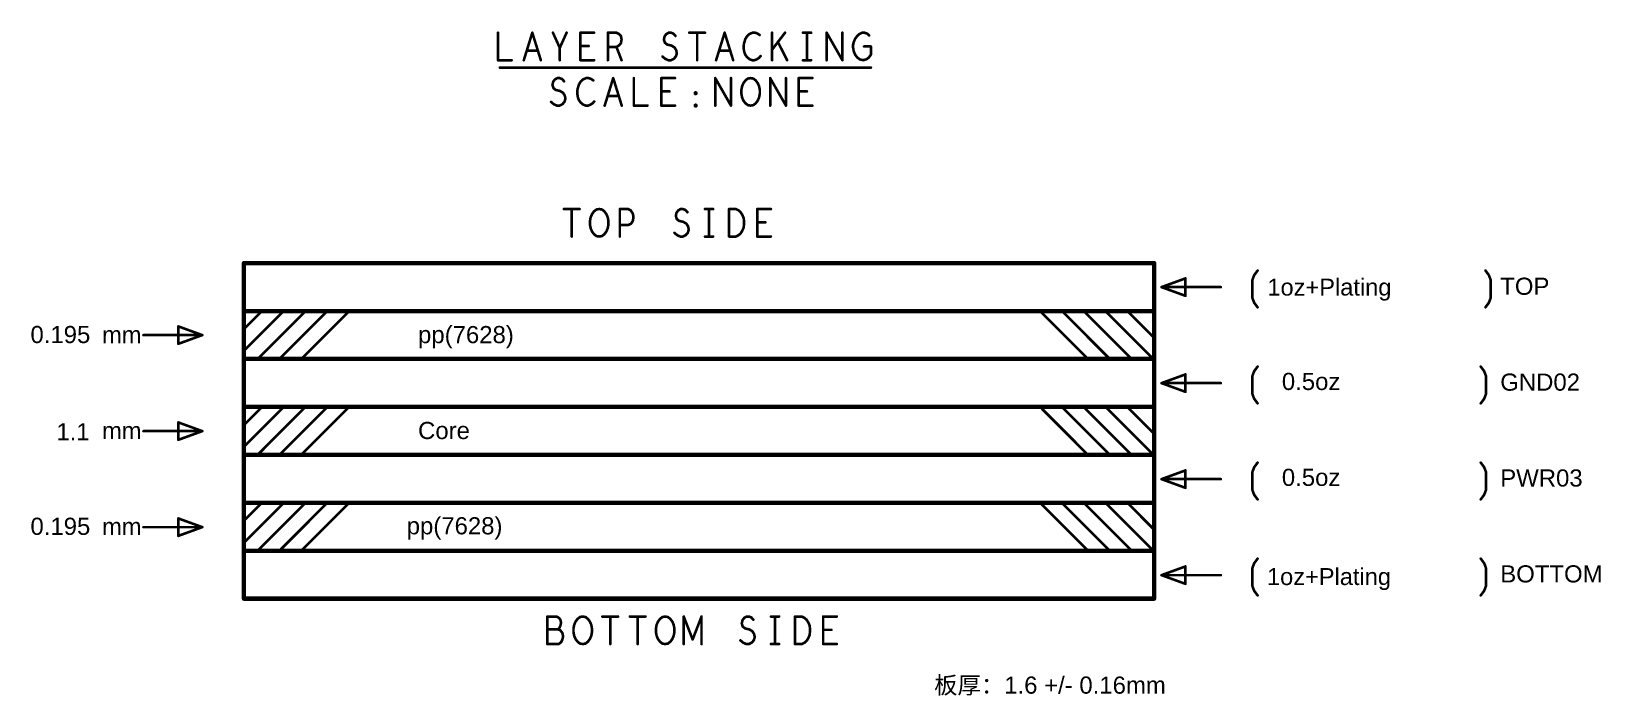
# Model space of a CAD drawing. Header units: inches. Extents: x -2.1 to 89.3, y -5.7 to 33.
import ezdxf

# ---------------------------------------------------------------- set-up
doc = ezdxf.new("R2010")
doc.units = ezdxf.units.IN
doc.header["$MEASUREMENT"] = 0
doc.layers.add('DRILLDRAWING', color=1, linetype='Continuous')
doc.styles.get("Standard").update_dxf_attribs({"font": 'arial.ttf'})

msp = doc.modelspace()

# ---------------------------------------------------------------- texts
at = {"layer": 'DRILLDRAWING'}
for s, height, p in [('1oz+Plating', 0.98437, (69.865, 17.63)), ('TOP', 0.9975, (83.427, 17.675)), ('0.195', 0.9975, (-2.178, 14.865)), ('mm', 0.9844, (1.997, 14.86)), ('pp(7628)', 0.9975, (20.397, 14.86)), ('0.5oz', 0.9975, (70.707, 12.134)), ('GND02', 0.9975, (83.427, 12.095)), ('1.1', 0.9975, (-0.668, 9.205)), ('Core', 0.9975, (20.397, 9.28)), ('mm', 0.9844, (1.997, 9.28)), ('0.5oz', 0.9975, (70.707, 6.554)), ('PWR03', 0.9975, (83.427, 6.515)), ('0.195', 0.9975, (-2.178, 3.705)), ('pp(7628)', 0.9975, (19.737, 3.734)), ('mm', 0.9844, (1.997, 3.7)), ('BOTTOM', 0.9975, (83.427, 0.935)), ('1oz+Plating', 0.98437, (69.84, 0.784)), ('板厚：1.6 +/- 0.16mm', 0.9975, (50.456, -5.539))]:
    msp.add_text(s, height=height, dxfattribs=at).set_placement(p)

# ---------------------------------------------------------------- linework, layer by layer
at = {"layer": 'DRILLDRAWING'}
for points, const_width in [([(25.054, 31.328), (25.054, 32.928)], 0.152), ([(26.555, 31.328), (27.052, 32.928)], 0.152), ([(27.052, 32.928), (27.549, 31.328)], 0.152), ([(28.254, 32.928), (28.652, 32.048)], 0.152), ([(28.652, 32.048), (29.05, 32.928)], 0.152), ([(29.855, 32.928), (30.651, 32.928)], 0.152), ([(29.855, 31.328), (29.855, 32.928)], 0.152), ([(31.455, 32.928), (31.952, 32.928)], 0.152), ([(31.455, 31.328), (31.455, 32.928)], 0.152), ([(31.952, 32.928), (32.111, 32.848)], 0.152), ([(32.111, 32.848), (32.211, 32.741)], 0.152), ([(34.755, 32.715), (34.854, 32.848)], 0.152), ([(34.854, 32.848), (34.993, 32.928)], 0.152), ([(34.993, 32.928), (35.133, 32.928)], 0.152), ([(35.133, 32.928), (35.272, 32.875)], 0.152), ([(35.272, 32.875), (35.391, 32.741)], 0.152), ([(36.196, 32.928), (37.111, 32.928)], 0.152), ([(36.653, 31.328), (36.653, 32.928)], 0.152), ([(37.756, 31.328), (38.254, 32.928)], 0.152), ([(38.254, 32.928), (38.751, 31.328)], 0.152), ([(39.555, 32.715), (39.694, 32.848)], 0.152), ([(39.694, 32.848), (39.874, 32.928)], 0.152), ([(39.874, 32.928), (40.033, 32.928)], 0.152), ([(40.033, 32.928), (40.172, 32.875)], 0.152), ([(40.172, 32.875), (40.291, 32.795)], 0.152), ([(41.016, 31.941), (41.772, 32.928)], 0.152), ([(41.016, 31.328), (41.016, 32.928)], 0.152), ([(42.815, 32.928), (43.293, 32.928)], 0.152), ([(43.054, 31.328), (43.054, 32.928)], 0.152), ([(44.197, 32.928), (45.112, 31.328)], 0.152), ([(44.197, 31.328), (44.197, 32.928)], 0.152), ([(45.112, 31.328), (45.112, 32.928)], 0.152), ([(45.976, 32.741), (46.095, 32.848)], 0.152), ([(46.095, 32.848), (46.255, 32.928)], 0.152), ([(46.255, 32.928), (46.394, 32.928)], 0.152), ([(46.394, 32.928), (46.553, 32.875)], 0.152), ([(46.553, 32.875), (46.672, 32.768)], 0.152), ([(28.652, 31.328), (28.652, 32.048)], 0.152), ([(29.855, 32.154), (30.332, 32.154)], 0.152), ([(31.455, 32.101), (31.952, 32.101)], 0.152), ([(31.952, 32.101), (32.092, 32.181)], 0.152), ([(31.952, 32.101), (32.251, 31.328)], 0.152), ([(32.092, 32.181), (32.211, 32.315)], 0.152), ([(32.211, 32.741), (32.251, 32.528)], 0.152), ([(32.211, 32.315), (32.251, 32.528)], 0.152), ([(34.715, 32.528), (34.755, 32.715)], 0.152), ([(34.715, 32.528), (34.775, 32.341)], 0.152), ([(34.775, 32.341), (34.914, 32.235)], 0.152), ([(34.914, 32.235), (35.153, 32.181)], 0.152), ([(35.153, 32.181), (35.332, 32.074)], 0.152), ([(35.332, 32.074), (35.431, 31.914)], 0.152), ([(35.431, 31.914), (35.471, 31.728)], 0.152), ([(39.356, 32.048), (39.376, 32.288)], 0.152), ([(39.356, 32.048), (39.396, 31.808)], 0.152), ([(39.376, 32.288), (39.456, 32.555)], 0.152), ([(39.456, 32.555), (39.555, 32.715)], 0.152), ([(41.354, 32.395), (41.892, 31.328)], 0.152), ([(45.737, 32.235), (45.777, 32.395)], 0.152), ([(45.737, 32.048), (45.737, 32.235)], 0.152), ([(45.737, 32.048), (45.777, 31.834)], 0.152), ([(45.777, 32.395), (45.857, 32.581)], 0.152), ([(45.857, 32.581), (45.976, 32.741)], 0.152), ([(46.374, 32.128), (46.772, 32.128)], 0.152), ([(46.772, 31.648), (46.772, 32.128)], 0.152), ([(25.054, 31.328), (25.85, 31.328)], 0.152), ([(26.734, 31.888), (27.37, 31.888)], 0.152), ([(29.855, 31.328), (30.651, 31.328)], 0.152), ([(34.635, 31.541), (34.795, 31.408)], 0.152), ([(34.795, 31.408), (34.974, 31.328)], 0.152), ([(34.974, 31.328), (35.133, 31.328)], 0.152), ([(35.133, 31.328), (35.292, 31.408)], 0.152), ([(35.292, 31.408), (35.411, 31.541)], 0.152), ([(35.411, 31.541), (35.471, 31.728)], 0.152), ([(37.935, 31.888), (38.572, 31.888)], 0.152), ([(39.396, 31.808), (39.456, 31.648)], 0.152), ([(39.456, 31.648), (39.575, 31.488)], 0.152), ([(39.575, 31.488), (39.715, 31.381)], 0.152), ([(39.715, 31.381), (39.854, 31.328)], 0.152), ([(39.854, 31.328), (39.993, 31.328)], 0.152), ([(39.993, 31.328), (40.132, 31.381)], 0.152), ([(40.132, 31.381), (40.252, 31.461)], 0.152), ([(40.252, 31.461), (40.351, 31.568)], 0.152), ([(42.815, 31.328), (43.293, 31.328)], 0.152), ([(45.777, 31.834), (45.857, 31.648)], 0.152), ([(45.857, 31.648), (45.976, 31.488)], 0.152), ([(45.976, 31.488), (46.115, 31.381)], 0.152), ([(46.115, 31.381), (46.314, 31.328)], 0.152), ([(46.314, 31.328), (46.513, 31.381)], 0.152), ([(46.513, 31.381), (46.653, 31.488)], 0.152), ([(46.653, 31.488), (46.772, 31.648)], 0.152), ([(25.16, 30.896), (46.775, 30.896)], 0.152), ([(28.265, 30.073), (28.365, 30.206)], 0.152), ([(28.365, 30.206), (28.504, 30.286)], 0.152), ([(28.504, 30.286), (28.643, 30.286)], 0.152), ([(28.643, 30.286), (28.782, 30.233)], 0.152), ([(28.782, 30.233), (28.902, 30.1)], 0.152), ([(29.865, 30.073), (30.004, 30.206)], 0.152), ([(30.004, 30.206), (30.183, 30.286)], 0.152), ([(30.183, 30.286), (30.343, 30.286)], 0.152), ([(30.343, 30.286), (30.482, 30.233)], 0.152), ([(30.482, 30.233), (30.601, 30.153)], 0.152), ([(31.267, 28.686), (31.764, 30.286)], 0.152), ([(31.764, 30.286), (32.261, 28.686)], 0.152), ([(32.966, 28.686), (32.966, 30.286)], 0.152), ([(34.566, 30.286), (35.362, 30.286)], 0.152), ([(34.566, 28.686), (34.566, 30.286)], 0.152), ([(37.707, 30.286), (38.622, 28.686)], 0.152), ([(37.707, 28.686), (37.707, 30.286)], 0.152), ([(38.622, 28.686), (38.622, 30.286)], 0.152), ([(39.347, 29.993), (39.466, 30.153)], 0.152), ([(39.466, 30.153), (39.606, 30.26)], 0.152), ([(39.606, 30.26), (39.765, 30.286)], 0.152), ([(39.765, 30.286), (39.924, 30.26)], 0.152), ([(39.924, 30.26), (40.063, 30.153)], 0.152), ([(40.063, 30.153), (40.183, 29.993)], 0.152), ([(40.907, 30.286), (41.823, 28.686)], 0.152), ([(40.907, 28.686), (40.907, 30.286)], 0.152), ([(41.823, 28.686), (41.823, 30.286)], 0.152), ([(42.567, 30.286), (43.363, 30.286)], 0.152), ([(42.567, 28.686), (42.567, 30.286)], 0.152), ([(28.225, 29.886), (28.265, 30.073)], 0.152), ([(28.225, 29.886), (28.285, 29.7)], 0.152), ([(28.285, 29.7), (28.424, 29.593)], 0.152), ([(28.424, 29.593), (28.663, 29.54)], 0.152), ([(28.663, 29.54), (28.842, 29.433)], 0.152), ([(28.842, 29.433), (28.941, 29.273)], 0.152), ([(28.941, 29.273), (28.981, 29.086)], 0.152), ([(29.666, 29.406), (29.686, 29.646)], 0.152), ([(29.666, 29.406), (29.706, 29.166)], 0.152), ([(29.686, 29.646), (29.766, 29.913)], 0.152), ([(29.766, 29.913), (29.865, 30.073)], 0.152), ([(31.446, 29.246), (32.082, 29.246)], 0.152), ([(34.566, 29.513), (35.044, 29.513)], 0.152), ([(36.525, 29.433), (36.564, 29.46)], 0.152), ([(36.525, 29.38), (36.525, 29.433)], 0.152), ([(36.525, 29.38), (36.564, 29.353)], 0.152), ([(36.564, 29.46), (36.604, 29.433)], 0.152), ([(36.564, 29.353), (36.604, 29.38)], 0.152), ([(36.604, 29.38), (36.604, 29.433)], 0.152), ([(39.228, 29.593), (39.268, 29.806)], 0.152), ([(39.228, 29.38), (39.228, 29.593)], 0.152), ([(39.228, 29.38), (39.268, 29.166)], 0.152), ([(39.268, 29.806), (39.347, 29.993)], 0.152), ([(40.183, 29.993), (40.262, 29.806)], 0.152), ([(40.262, 29.806), (40.302, 29.593)], 0.152), ([(40.262, 29.166), (40.302, 29.38)], 0.152), ([(40.302, 29.38), (40.302, 29.593)], 0.152), ([(42.567, 29.513), (43.045, 29.513)], 0.152), ([(28.146, 28.899), (28.305, 28.766)], 0.152), ([(28.305, 28.766), (28.484, 28.686)], 0.152), ([(28.484, 28.686), (28.643, 28.686)], 0.152), ([(28.643, 28.686), (28.802, 28.766)], 0.152), ([(28.802, 28.766), (28.922, 28.899)], 0.152), ([(28.922, 28.899), (28.981, 29.086)], 0.152), ([(29.706, 29.166), (29.766, 29.006)], 0.152), ([(29.766, 29.006), (29.885, 28.846)], 0.152), ([(29.885, 28.846), (30.024, 28.739)], 0.152), ([(30.024, 28.739), (30.164, 28.686)], 0.152), ([(30.164, 28.686), (30.303, 28.686)], 0.152), ([(30.303, 28.686), (30.442, 28.739)], 0.152), ([(30.442, 28.739), (30.562, 28.819)], 0.152), ([(30.562, 28.819), (30.661, 28.926)], 0.152), ([(32.966, 28.686), (33.762, 28.686)], 0.152), ([(34.566, 28.686), (35.362, 28.686)], 0.152), ([(36.525, 28.713), (36.564, 28.739)], 0.152), ([(36.525, 28.659), (36.525, 28.713)], 0.152), ([(36.525, 28.659), (36.564, 28.633)], 0.152), ([(36.564, 28.739), (36.604, 28.713)], 0.152), ([(36.564, 28.633), (36.604, 28.659)], 0.152), ([(36.604, 28.659), (36.604, 28.713)], 0.152), ([(39.268, 29.166), (39.347, 28.979)], 0.152), ([(39.347, 28.979), (39.466, 28.819)], 0.152), ([(39.466, 28.819), (39.606, 28.713)], 0.152), ([(39.606, 28.713), (39.765, 28.686)], 0.152), ([(39.765, 28.686), (39.924, 28.713)], 0.152), ([(39.924, 28.713), (40.063, 28.819)], 0.152), ([(40.063, 28.819), (40.183, 28.979)], 0.152), ([(40.183, 28.979), (40.262, 29.166)], 0.152), ([(42.567, 28.686), (43.363, 28.686)], 0.152), ([(28.89, 22.666), (29.805, 22.666)], 0.152), ([(29.347, 21.066), (29.347, 22.666)], 0.152), ([(30.41, 21.973), (30.45, 22.186)], 0.152), ([(30.41, 21.76), (30.41, 21.973)], 0.152), ([(30.45, 22.186), (30.53, 22.373)], 0.152), ([(30.53, 22.373), (30.649, 22.533)], 0.152), ([(30.649, 22.533), (30.788, 22.64)], 0.152), ([(30.788, 22.64), (30.948, 22.666)], 0.152), ([(30.948, 22.666), (31.107, 22.64)], 0.152), ([(31.107, 22.64), (31.246, 22.533)], 0.152), ([(31.246, 22.533), (31.365, 22.373)], 0.152), ([(31.365, 22.373), (31.445, 22.186)], 0.152), ([(31.445, 22.186), (31.485, 21.973)], 0.152), ([(31.485, 21.76), (31.485, 21.973)], 0.152), ([(32.15, 22.666), (32.627, 22.666)], 0.152), ([(32.15, 21.066), (32.15, 22.666)], 0.152), ([(32.627, 22.666), (32.786, 22.586)], 0.152), ([(32.786, 22.586), (32.906, 22.4)], 0.152), ([(32.806, 21.813), (32.906, 21.973)], 0.152), ([(32.906, 22.4), (32.946, 22.186)], 0.152), ([(32.906, 21.973), (32.946, 22.186)], 0.152), ([(35.41, 22.266), (35.45, 22.453)], 0.152), ([(35.41, 22.266), (35.469, 22.08)], 0.152), ([(35.45, 22.453), (35.549, 22.586)], 0.152), ([(35.469, 22.08), (35.609, 21.973)], 0.152), ([(35.549, 22.586), (35.688, 22.666)], 0.152), ([(35.609, 21.973), (35.848, 21.92)], 0.152), ([(35.688, 22.666), (35.828, 22.666)], 0.152), ([(35.828, 22.666), (35.967, 22.613)], 0.152), ([(35.848, 21.92), (36.027, 21.813)], 0.152), ([(35.967, 22.613), (36.086, 22.48)], 0.152), ([(37.11, 22.666), (37.587, 22.666)], 0.152), ([(37.348, 21.066), (37.348, 22.666)], 0.152), ([(38.511, 22.666), (38.909, 22.666)], 0.152), ([(38.511, 21.066), (38.511, 22.666)], 0.152), ([(38.909, 22.666), (39.068, 22.586)], 0.152), ([(39.068, 22.586), (39.187, 22.48)], 0.152), ([(39.187, 22.48), (39.287, 22.32)], 0.152), ([(39.287, 22.32), (39.366, 22.133)], 0.152), ([(39.366, 22.133), (39.386, 21.866)], 0.152), ([(39.366, 21.6), (39.386, 21.866)], 0.152), ([(40.151, 22.666), (40.947, 22.666)], 0.152), ([(40.151, 21.066), (40.151, 22.666)], 0.152), ([(40.151, 21.893), (40.628, 21.893)], 0.152), ([(30.41, 21.76), (30.45, 21.546)], 0.152), ([(30.45, 21.546), (30.53, 21.359)], 0.152), ([(30.53, 21.359), (30.649, 21.199)], 0.152), ([(30.649, 21.199), (30.788, 21.093)], 0.152), ([(30.788, 21.093), (30.948, 21.066)], 0.152), ([(30.948, 21.066), (31.107, 21.093)], 0.152), ([(31.107, 21.093), (31.246, 21.199)], 0.152), ([(31.246, 21.199), (31.365, 21.359)], 0.152), ([(31.365, 21.359), (31.445, 21.546)], 0.152), ([(31.445, 21.546), (31.485, 21.76)], 0.152), ([(32.15, 21.733), (32.627, 21.733)], 0.152), ([(32.627, 21.733), (32.806, 21.813)], 0.152), ([(35.33, 21.279), (35.49, 21.146)], 0.152), ([(35.49, 21.146), (35.669, 21.066)], 0.152), ([(35.669, 21.066), (35.828, 21.066)], 0.152), ([(35.828, 21.066), (35.987, 21.146)], 0.152), ([(35.987, 21.146), (36.106, 21.279)], 0.152), ([(36.027, 21.813), (36.126, 21.653)], 0.152), ([(36.106, 21.279), (36.166, 21.466)], 0.152), ([(36.126, 21.653), (36.166, 21.466)], 0.152), ([(37.11, 21.066), (37.587, 21.066)], 0.152), ([(38.511, 21.066), (38.909, 21.066)], 0.152), ([(38.909, 21.066), (39.068, 21.146)], 0.152), ([(39.068, 21.146), (39.187, 21.253)], 0.152), ([(39.187, 21.253), (39.287, 21.413)], 0.152), ([(39.287, 21.413), (39.366, 21.6)], 0.152), ([(40.151, 21.066), (40.947, 21.066)], 0.152), ([(10.257, -0.01), (10.257, 19.52)], 0.254), ([(10.257, 19.52), (63.267, 19.52)], 0.254), ([(63.267, -0.01), (63.267, 19.52)], 0.254), ([(63.696, 18.123), (65.093, 18.631)], 0.152), ([(65.093, 17.615), (65.093, 18.631)], 0.152), ([(68.994, 18.548), (69.094, 18.814)], 0.152), ([(68.994, 17.481), (68.994, 18.548)], 0.152), ([(69.094, 18.814), (69.293, 19.081)], 0.152), ([(82.567, 19.083), (82.766, 18.817)], 0.152), ([(82.766, 18.817), (82.866, 18.55)], 0.152), ([(82.866, 17.483), (82.866, 18.55)], 0.152), ([(63.696, 18.123), (65.093, 17.615)], 0.152), ([(63.696, 18.123), (67.151, 18.123)], 0.152), ([(68.994, 17.481), (69.094, 17.214)], 0.152), ([(82.766, 17.216), (82.866, 17.483)], 0.152), ([(10.257, 16.73), (63.267, 16.73)], 0.254), ([(10.257, 14.413), (12.543, 16.699)], 0.152), ([(10.257, 15.683), (11.273, 16.699)], 0.152), ([(11.146, 14.032), (13.813, 16.699)], 0.152), ([(12.416, 14.032), (15.083, 16.699)], 0.152), ([(13.686, 14.032), (16.353, 16.699)], 0.152), ([(56.638, 16.719), (59.432, 13.925)], 0.152), ([(57.908, 16.719), (60.702, 13.925)], 0.152), ([(59.178, 16.719), (61.972, 13.925)], 0.152), ([(60.448, 16.719), (63.242, 13.925)], 0.152), ([(61.718, 16.719), (63.242, 15.195)], 0.152), ([(69.094, 17.214), (69.293, 16.947)], 0.152), ([(82.567, 16.95), (82.766, 17.216)], 0.152), ([(6.435, 14.821), (6.435, 15.837)], 0.152), ([(6.435, 15.837), (7.832, 15.329)], 0.152), ([(4.403, 15.329), (7.832, 15.329)], 0.152), ([(6.435, 14.821), (7.832, 15.329)], 0.152), ([(10.257, 13.94), (63.267, 13.94)], 0.254), ([(63.696, 12.535), (65.093, 13.043)], 0.152), ([(65.093, 12.027), (65.093, 13.043)], 0.152), ([(68.994, 12.96), (69.094, 13.226)], 0.152), ([(68.994, 11.893), (68.994, 12.96)], 0.152), ([(69.094, 13.226), (69.293, 13.493)], 0.152), ([(82.294, 13.493), (82.492, 13.226)], 0.152), ([(82.492, 13.226), (82.592, 12.96)], 0.152), ([(82.592, 11.893), (82.592, 12.96)], 0.152), ([(63.696, 12.535), (65.093, 12.027)], 0.152), ([(63.696, 12.535), (67.151, 12.535)], 0.152), ([(68.994, 11.893), (69.094, 11.626)], 0.152), ([(82.492, 11.626), (82.592, 11.893)], 0.152), ([(10.257, 11.15), (63.267, 11.15)], 0.254), ([(10.257, 8.833), (12.543, 11.119)], 0.152), ([(10.257, 10.103), (11.273, 11.119)], 0.152), ([(11.146, 8.452), (13.813, 11.119)], 0.152), ([(12.416, 8.452), (15.083, 11.119)], 0.152), ([(13.686, 8.452), (16.353, 11.119)], 0.152), ([(56.638, 11.139), (59.432, 8.345)], 0.152), ([(57.908, 11.139), (60.702, 8.345)], 0.152), ([(59.178, 11.139), (61.972, 8.345)], 0.152), ([(60.448, 11.139), (63.242, 8.345)], 0.152), ([(61.718, 11.139), (63.242, 9.615)], 0.152), ([(69.094, 11.626), (69.293, 11.359)], 0.152), ([(82.294, 11.359), (82.492, 11.626)], 0.152), ([(6.435, 9.233), (6.435, 10.249)], 0.152), ([(6.435, 10.249), (7.832, 9.741)], 0.152), ([(4.403, 9.741), (7.832, 9.741)], 0.152), ([(6.435, 9.233), (7.832, 9.741)], 0.152), ([(10.257, 8.36), (63.267, 8.36)], 0.254), ([(63.696, 6.947), (65.093, 7.455)], 0.152), ([(65.093, 6.439), (65.093, 7.455)], 0.152), ([(68.994, 7.372), (69.094, 7.638)], 0.152), ([(68.994, 6.305), (68.994, 7.372)], 0.152), ([(69.094, 7.638), (69.293, 7.905)], 0.152), ([(82.294, 7.905), (82.492, 7.638)], 0.152), ([(82.492, 7.638), (82.592, 7.372)], 0.152), ([(82.592, 6.305), (82.592, 7.372)], 0.152), ([(63.696, 6.947), (65.093, 6.439)], 0.152), ([(63.696, 6.947), (67.151, 6.947)], 0.152), ([(10.257, 5.57), (63.267, 5.57)], 0.254), ([(10.257, 3.253), (12.543, 5.539)], 0.152), ([(10.257, 4.523), (11.273, 5.539)], 0.152), ([(11.146, 2.872), (13.813, 5.539)], 0.152), ([(12.416, 2.872), (15.083, 5.539)], 0.152), ([(13.686, 2.872), (16.353, 5.539)], 0.152), ([(56.638, 5.559), (59.432, 2.765)], 0.152), ([(57.908, 5.559), (60.702, 2.765)], 0.152), ([(59.178, 5.559), (61.972, 2.765)], 0.152), ([(60.448, 5.559), (63.242, 2.765)], 0.152), ([(61.718, 5.559), (63.242, 4.035)], 0.152), ([(68.994, 6.305), (69.094, 6.038)], 0.152), ([(69.094, 6.038), (69.293, 5.771)], 0.152), ([(82.294, 5.771), (82.492, 6.038)], 0.152), ([(82.492, 6.038), (82.592, 6.305)], 0.152), ([(6.435, 3.645), (6.435, 4.661)], 0.152), ([(6.435, 4.661), (7.832, 4.153)], 0.152), ([(4.403, 4.153), (7.832, 4.153)], 0.152), ([(6.435, 3.645), (7.832, 4.153)], 0.152), ([(10.257, 2.78), (63.267, 2.78)], 0.254), ([(63.696, 1.359), (65.093, 1.867)], 0.152), ([(65.093, 0.851), (65.093, 1.867)], 0.152), ([(68.994, 1.784), (69.094, 2.05)], 0.152), ([(68.994, 0.717), (68.994, 1.784)], 0.152), ([(69.094, 2.05), (69.293, 2.317)], 0.152), ([(82.294, 2.317), (82.492, 2.05)], 0.152), ([(82.492, 2.05), (82.592, 1.784)], 0.152), ([(82.592, 0.717), (82.592, 1.784)], 0.152), ([(63.696, 1.359), (65.093, 0.851)], 0.152), ([(63.696, 1.359), (67.151, 1.359)], 0.152), ([(10.257, -0.01), (63.267, -0.01)], 0.254), ([(10.257, -0.01), (63.267, -0.01)], 0.254), ([(68.994, 0.717), (69.094, 0.45)], 0.152), ([(69.094, 0.45), (69.293, 0.183)], 0.152), ([(82.294, 0.183), (82.492, 0.45)], 0.152), ([(82.492, 0.45), (82.592, 0.717)], 0.152), ([(27.931, -2.65), (27.931, -1.05)], 0.152), ([(27.931, -1.05), (28.468, -1.05)], 0.152), ([(27.931, -1.797), (28.548, -1.797)], 0.152), ([(28.468, -1.05), (28.607, -1.13)], 0.152), ([(28.548, -1.797), (28.627, -1.717)], 0.152), ([(28.548, -1.797), (28.687, -1.85)], 0.152), ([(28.607, -1.13), (28.687, -1.237)], 0.152), ([(28.627, -1.717), (28.687, -1.584)], 0.152), ([(28.687, -1.237), (28.727, -1.397)], 0.152), ([(28.687, -1.584), (28.727, -1.397)], 0.152), ([(28.687, -1.85), (28.806, -2.01)], 0.152), ([(29.451, -1.744), (29.491, -1.53)], 0.152), ([(29.451, -1.957), (29.451, -1.744)], 0.152), ([(29.491, -1.53), (29.571, -1.344)], 0.152), ([(29.571, -1.344), (29.69, -1.184)], 0.152), ([(29.69, -1.184), (29.829, -1.077)], 0.152), ([(29.829, -1.077), (29.988, -1.05)], 0.152), ([(29.988, -1.05), (30.148, -1.077)], 0.152), ([(30.148, -1.077), (30.287, -1.184)], 0.152), ([(30.287, -1.184), (30.406, -1.344)], 0.152), ([(30.406, -1.344), (30.486, -1.53)], 0.152), ([(30.486, -1.53), (30.526, -1.744)], 0.152), ([(30.526, -1.957), (30.526, -1.744)], 0.152), ([(31.131, -1.05), (32.046, -1.05)], 0.152), ([(31.589, -2.65), (31.589, -1.05)], 0.152), ([(32.731, -1.05), (33.647, -1.05)], 0.152), ([(33.189, -2.65), (33.189, -1.05)], 0.152), ([(34.252, -1.744), (34.292, -1.53)], 0.152), ([(34.252, -1.957), (34.252, -1.744)], 0.152), ([(34.292, -1.53), (34.371, -1.344)], 0.152), ([(34.371, -1.344), (34.491, -1.184)], 0.152), ([(34.491, -1.184), (34.63, -1.077)], 0.152), ([(34.63, -1.077), (34.789, -1.05)], 0.152), ([(34.789, -1.05), (34.948, -1.077)], 0.152), ([(34.948, -1.077), (35.088, -1.184)], 0.152), ([(35.088, -1.184), (35.207, -1.344)], 0.152), ([(35.207, -1.344), (35.286, -1.53)], 0.152), ([(35.286, -1.53), (35.326, -1.744)], 0.152), ([(35.326, -1.957), (35.326, -1.744)], 0.152), ([(35.872, -1.05), (36.389, -2.384)], 0.152), ([(35.872, -2.65), (35.872, -1.05)], 0.152), ([(36.389, -2.384), (36.907, -1.05)], 0.152), ([(36.907, -2.65), (36.907, -1.05)], 0.152), ([(39.251, -1.45), (39.291, -1.264)], 0.152), ([(39.251, -1.45), (39.311, -1.637)], 0.152), ([(39.291, -1.264), (39.391, -1.13)], 0.152), ([(39.311, -1.637), (39.45, -1.744)], 0.152), ([(39.391, -1.13), (39.53, -1.05)], 0.152), ([(39.45, -1.744), (39.689, -1.797)], 0.152), ([(39.53, -1.05), (39.669, -1.05)], 0.152), ([(39.669, -1.05), (39.809, -1.104)], 0.152), ([(39.689, -1.797), (39.868, -1.904)], 0.152), ([(39.809, -1.104), (39.928, -1.237)], 0.152), ([(39.868, -1.904), (39.968, -2.064)], 0.152), ([(40.951, -1.05), (41.429, -1.05)], 0.152), ([(41.19, -2.65), (41.19, -1.05)], 0.152), ([(42.352, -1.05), (42.75, -1.05)], 0.152), ([(42.352, -2.65), (42.352, -1.05)], 0.152), ([(42.75, -1.05), (42.909, -1.13)], 0.152), ([(42.909, -1.13), (43.029, -1.237)], 0.152), ([(43.029, -1.237), (43.128, -1.397)], 0.152), ([(43.128, -1.397), (43.208, -1.584)], 0.152), ([(43.208, -1.584), (43.228, -1.85)], 0.152), ([(43.208, -2.117), (43.228, -1.85)], 0.152), ([(43.992, -1.05), (44.788, -1.05)], 0.152), ([(43.992, -2.65), (43.992, -1.05)], 0.152), ([(43.992, -1.824), (44.47, -1.824)], 0.152), ([(27.931, -2.65), (28.587, -2.65)], 0.152), ([(28.587, -2.65), (28.727, -2.544)], 0.152), ([(28.727, -2.544), (28.806, -2.384)], 0.152), ([(28.806, -2.01), (28.846, -2.197)], 0.152), ([(28.806, -2.384), (28.846, -2.197)], 0.152), ([(29.451, -1.957), (29.491, -2.17)], 0.152), ([(29.491, -2.17), (29.571, -2.357)], 0.152), ([(29.571, -2.357), (29.69, -2.517)], 0.152), ([(29.69, -2.517), (29.829, -2.624)], 0.152), ([(29.829, -2.624), (29.988, -2.65)], 0.152), ([(29.988, -2.65), (30.148, -2.624)], 0.152), ([(30.148, -2.624), (30.287, -2.517)], 0.152), ([(30.287, -2.517), (30.406, -2.357)], 0.152), ([(30.406, -2.357), (30.486, -2.17)], 0.152), ([(30.486, -2.17), (30.526, -1.957)], 0.152), ([(34.252, -1.957), (34.292, -2.17)], 0.152), ([(34.292, -2.17), (34.371, -2.357)], 0.152), ([(34.371, -2.357), (34.491, -2.517)], 0.152), ([(34.491, -2.517), (34.63, -2.624)], 0.152), ([(34.63, -2.624), (34.789, -2.65)], 0.152), ([(34.789, -2.65), (34.948, -2.624)], 0.152), ([(34.948, -2.624), (35.088, -2.517)], 0.152), ([(35.088, -2.517), (35.207, -2.357)], 0.152), ([(35.207, -2.357), (35.286, -2.17)], 0.152), ([(35.286, -2.17), (35.326, -1.957)], 0.152), ([(39.172, -2.437), (39.331, -2.57)], 0.152), ([(39.331, -2.57), (39.51, -2.65)], 0.152), ([(39.51, -2.65), (39.669, -2.65)], 0.152), ([(39.669, -2.65), (39.828, -2.57)], 0.152), ([(39.828, -2.57), (39.948, -2.437)], 0.152), ([(39.948, -2.437), (40.008, -2.25)], 0.152), ([(39.968, -2.064), (40.008, -2.25)], 0.152), ([(40.951, -2.65), (41.429, -2.65)], 0.152), ([(42.352, -2.65), (42.75, -2.65)], 0.152), ([(42.75, -2.65), (42.909, -2.57)], 0.152), ([(42.909, -2.57), (43.029, -2.464)], 0.152), ([(43.029, -2.464), (43.128, -2.304)], 0.152), ([(43.128, -2.304), (43.208, -2.117)], 0.152), ([(43.992, -2.65), (44.788, -2.65)], 0.152)]:
    msp.add_lwpolyline(points, dxfattribs=dict(at, const_width=const_width))
for points, const_width in [([(25.016, 32.928, 1), (25.092, 32.928, 1)], 0.0762), ([(27.014, 32.928, 1), (27.09, 32.928, 1)], 0.0762), ([(27.014, 32.928, 1), (27.09, 32.928, 1)], 0.0762), ([(28.216, 32.928, 1), (28.292, 32.928, 1)], 0.0762), ([(29.012, 32.928, 1), (29.088, 32.928, 1)], 0.0762), ([(29.816, 32.928, 1), (29.893, 32.928, 1)], 0.0762), ([(29.816, 32.928, 1), (29.893, 32.928, 1)], 0.0762), ([(30.612, 32.928, 1), (30.689, 32.928, 1)], 0.0762), ([(31.417, 32.928, 1), (31.493, 32.928, 1)], 0.0762), ([(31.417, 32.928, 1), (31.493, 32.928, 1)], 0.0762), ([(31.914, 32.928, 1), (31.99, 32.928, 1)], 0.0762), ([(31.914, 32.928, 1), (31.99, 32.928, 1)], 0.0762), ([(32.073, 32.848, 1), (32.149, 32.848, 1)], 0.0762), ([(32.073, 32.848, 1), (32.149, 32.848, 1)], 0.0762), ([(34.816, 32.848, 1), (34.892, 32.848, 1)], 0.0762), ([(34.816, 32.848, 1), (34.892, 32.848, 1)], 0.0762), ([(34.955, 32.928, 1), (35.032, 32.928, 1)], 0.0762), ([(34.955, 32.928, 1), (35.032, 32.928, 1)], 0.0762), ([(35.095, 32.928, 1), (35.171, 32.928, 1)], 0.0762), ([(35.095, 32.928, 1), (35.171, 32.928, 1)], 0.0762), ([(35.234, 32.875, 1), (35.31, 32.875, 1)], 0.0762), ([(35.234, 32.875, 1), (35.31, 32.875, 1)], 0.0762), ([(36.158, 32.928, 1), (36.234, 32.928, 1)], 0.0762), ([(36.615, 32.928, 1), (36.691, 32.928, 1)], 0.0762), ([(37.073, 32.928, 1), (37.149, 32.928, 1)], 0.0762), ([(38.215, 32.928, 1), (38.292, 32.928, 1)], 0.0762), ([(38.215, 32.928, 1), (38.292, 32.928, 1)], 0.0762), ([(39.656, 32.848, 1), (39.733, 32.848, 1)], 0.0762), ([(39.656, 32.848, 1), (39.733, 32.848, 1)], 0.0762), ([(39.835, 32.928, 1), (39.912, 32.928, 1)], 0.0762), ([(39.835, 32.928, 1), (39.912, 32.928, 1)], 0.0762), ([(39.995, 32.928, 1), (40.071, 32.928, 1)], 0.0762), ([(39.995, 32.928, 1), (40.071, 32.928, 1)], 0.0762), ([(40.134, 32.875, 1), (40.21, 32.875, 1)], 0.0762), ([(40.134, 32.875, 1), (40.21, 32.875, 1)], 0.0762), ([(40.978, 32.928, 1), (41.054, 32.928, 1)], 0.0762), ([(41.734, 32.928, 1), (41.81, 32.928, 1)], 0.0762), ([(42.777, 32.928, 1), (42.853, 32.928, 1)], 0.0762), ([(43.016, 32.928, 1), (43.092, 32.928, 1)], 0.0762), ([(43.255, 32.928, 1), (43.331, 32.928, 1)], 0.0762), ([(44.159, 32.928, 1), (44.235, 32.928, 1)], 0.0762), ([(44.159, 32.928, 1), (44.235, 32.928, 1)], 0.0762), ([(45.074, 32.928, 1), (45.15, 32.928, 1)], 0.0762), ([(46.057, 32.848, 1), (46.133, 32.848, 1)], 0.0762), ([(46.057, 32.848, 1), (46.133, 32.848, 1)], 0.0762), ([(46.216, 32.928, 1), (46.293, 32.928, 1)], 0.0762), ([(46.216, 32.928, 1), (46.293, 32.928, 1)], 0.0762), ([(46.356, 32.928, 1), (46.432, 32.928, 1)], 0.0762), ([(46.356, 32.928, 1), (46.432, 32.928, 1)], 0.0762), ([(46.515, 32.875, 1), (46.591, 32.875, 1)], 0.0762), ([(46.515, 32.875, 1), (46.591, 32.875, 1)], 0.0762), ([(28.614, 32.048, 1), (28.69, 32.048, 1)], 0.0762), ([(28.614, 32.048, 1), (28.69, 32.048, 1)], 0.0762), ([(28.614, 32.048, 1), (28.69, 32.048, 1)], 0.0762), ([(29.816, 32.154, 1), (29.893, 32.154, 1)], 0.0762), ([(30.294, 32.154, 1), (30.37, 32.154, 1)], 0.0762), ([(31.417, 32.101, 1), (31.493, 32.101, 1)], 0.0762), ([(31.914, 32.101, 1), (31.99, 32.101, 1)], 0.0762), ([(31.914, 32.101, 1), (31.99, 32.101, 1)], 0.0762), ([(31.914, 32.101, 1), (31.99, 32.101, 1)], 0.0762), ([(32.053, 32.181, 1), (32.13, 32.181, 1)], 0.0762), ([(32.053, 32.181, 1), (32.13, 32.181, 1)], 0.0762), ([(32.173, 32.741, 1), (32.249, 32.741, 1)], 0.0762), ([(32.173, 32.741, 1), (32.249, 32.741, 1)], 0.0762), ([(32.173, 32.315, 1), (32.249, 32.315, 1)], 0.0762), ([(32.173, 32.315, 1), (32.249, 32.315, 1)], 0.0762), ([(32.213, 32.528, 1), (32.289, 32.528, 1)], 0.0762), ([(32.213, 32.528, 1), (32.289, 32.528, 1)], 0.0762), ([(34.677, 32.528, 1), (34.753, 32.528, 1)], 0.0762), ([(34.677, 32.528, 1), (34.753, 32.528, 1)], 0.0762), ([(34.717, 32.715, 1), (34.793, 32.715, 1)], 0.0762), ([(34.717, 32.715, 1), (34.793, 32.715, 1)], 0.0762), ([(34.736, 32.341, 1), (34.813, 32.341, 1)], 0.0762), ([(34.736, 32.341, 1), (34.813, 32.341, 1)], 0.0762), ([(34.876, 32.235, 1), (34.952, 32.235, 1)], 0.0762), ([(34.876, 32.235, 1), (34.952, 32.235, 1)], 0.0762), ([(35.115, 32.181, 1), (35.191, 32.181, 1)], 0.0762), ([(35.115, 32.181, 1), (35.191, 32.181, 1)], 0.0762), ([(35.294, 32.074, 1), (35.37, 32.074, 1)], 0.0762), ([(35.294, 32.074, 1), (35.37, 32.074, 1)], 0.0762), ([(35.353, 32.741, 1), (35.43, 32.741, 1)], 0.0762), ([(35.393, 31.914, 1), (35.469, 31.914, 1)], 0.0762), ([(35.393, 31.914, 1), (35.469, 31.914, 1)], 0.0762), ([(39.318, 32.048, 1), (39.395, 32.048, 1)], 0.0762), ([(39.318, 32.048, 1), (39.395, 32.048, 1)], 0.0762), ([(39.338, 32.288, 1), (39.414, 32.288, 1)], 0.0762), ([(39.338, 32.288, 1), (39.414, 32.288, 1)], 0.0762), ([(39.418, 32.555, 1), (39.494, 32.555, 1)], 0.0762), ([(39.418, 32.555, 1), (39.494, 32.555, 1)], 0.0762), ([(39.517, 32.715, 1), (39.593, 32.715, 1)], 0.0762), ([(39.517, 32.715, 1), (39.593, 32.715, 1)], 0.0762), ([(40.253, 32.795, 1), (40.329, 32.795, 1)], 0.0762), ([(40.978, 31.941, 1), (41.054, 31.941, 1)], 0.0762), ([(41.316, 32.395, 1), (41.392, 32.395, 1)], 0.0762), ([(45.699, 32.235, 1), (45.775, 32.235, 1)], 0.0762), ([(45.699, 32.235, 1), (45.775, 32.235, 1)], 0.0762), ([(45.699, 32.048, 1), (45.775, 32.048, 1)], 0.0762), ([(45.699, 32.048, 1), (45.775, 32.048, 1)], 0.0762), ([(45.739, 32.395, 1), (45.815, 32.395, 1)], 0.0762), ([(45.739, 32.395, 1), (45.815, 32.395, 1)], 0.0762), ([(45.818, 32.581, 1), (45.895, 32.581, 1)], 0.0762), ([(45.818, 32.581, 1), (45.895, 32.581, 1)], 0.0762), ([(45.938, 32.741, 1), (46.014, 32.741, 1)], 0.0762), ([(45.938, 32.741, 1), (46.014, 32.741, 1)], 0.0762), ([(46.336, 32.128, 1), (46.412, 32.128, 1)], 0.0762), ([(46.634, 32.768, 1), (46.71, 32.768, 1)], 0.0762), ([(46.734, 32.128, 1), (46.81, 32.128, 1)], 0.0762), ([(46.734, 32.128, 1), (46.81, 32.128, 1)], 0.0762), ([(25.016, 31.328, 1), (25.092, 31.328, 1)], 0.0762), ([(25.016, 31.328, 1), (25.092, 31.328, 1)], 0.0762), ([(25.812, 31.328, 1), (25.888, 31.328, 1)], 0.0762), ([(26.517, 31.328, 1), (26.593, 31.328, 1)], 0.0762), ([(26.696, 31.888, 1), (26.772, 31.888, 1)], 0.0762), ([(27.332, 31.888, 1), (27.409, 31.888, 1)], 0.0762), ([(27.511, 31.328, 1), (27.588, 31.328, 1)], 0.0762), ([(28.614, 31.328, 1), (28.69, 31.328, 1)], 0.0762), ([(29.816, 31.328, 1), (29.893, 31.328, 1)], 0.0762), ([(29.816, 31.328, 1), (29.893, 31.328, 1)], 0.0762), ([(30.612, 31.328, 1), (30.689, 31.328, 1)], 0.0762), ([(31.417, 31.328, 1), (31.493, 31.328, 1)], 0.0762), ([(32.213, 31.328, 1), (32.289, 31.328, 1)], 0.0762), ([(34.597, 31.541, 1), (34.673, 31.541, 1)], 0.0762), ([(34.756, 31.408, 1), (34.833, 31.408, 1)], 0.0762), ([(34.756, 31.408, 1), (34.833, 31.408, 1)], 0.0762), ([(34.936, 31.328, 1), (35.012, 31.328, 1)], 0.0762), ([(34.936, 31.328, 1), (35.012, 31.328, 1)], 0.0762), ([(35.095, 31.328, 1), (35.171, 31.328, 1)], 0.0762), ([(35.095, 31.328, 1), (35.171, 31.328, 1)], 0.0762), ([(35.254, 31.408, 1), (35.33, 31.408, 1)], 0.0762), ([(35.254, 31.408, 1), (35.33, 31.408, 1)], 0.0762), ([(35.373, 31.541, 1), (35.449, 31.541, 1)], 0.0762), ([(35.373, 31.541, 1), (35.449, 31.541, 1)], 0.0762), ([(35.433, 31.728, 1), (35.509, 31.728, 1)], 0.0762), ([(35.433, 31.728, 1), (35.509, 31.728, 1)], 0.0762), ([(36.615, 31.328, 1), (36.691, 31.328, 1)], 0.0762), ([(37.718, 31.328, 1), (37.794, 31.328, 1)], 0.0762), ([(37.897, 31.888, 1), (37.973, 31.888, 1)], 0.0762), ([(38.534, 31.888, 1), (38.61, 31.888, 1)], 0.0762), ([(38.713, 31.328, 1), (38.789, 31.328, 1)], 0.0762), ([(39.358, 31.808, 1), (39.434, 31.808, 1)], 0.0762), ([(39.358, 31.808, 1), (39.434, 31.808, 1)], 0.0762), ([(39.418, 31.648, 1), (39.494, 31.648, 1)], 0.0762), ([(39.418, 31.648, 1), (39.494, 31.648, 1)], 0.0762), ([(39.537, 31.488, 1), (39.613, 31.488, 1)], 0.0762), ([(39.537, 31.488, 1), (39.613, 31.488, 1)], 0.0762), ([(39.676, 31.381, 1), (39.753, 31.381, 1)], 0.0762), ([(39.676, 31.381, 1), (39.753, 31.381, 1)], 0.0762), ([(39.816, 31.328, 1), (39.892, 31.328, 1)], 0.0762), ([(39.816, 31.328, 1), (39.892, 31.328, 1)], 0.0762), ([(39.955, 31.328, 1), (40.031, 31.328, 1)], 0.0762), ([(39.955, 31.328, 1), (40.031, 31.328, 1)], 0.0762), ([(40.094, 31.381, 1), (40.17, 31.381, 1)], 0.0762), ([(40.094, 31.381, 1), (40.17, 31.381, 1)], 0.0762), ([(40.214, 31.461, 1), (40.29, 31.461, 1)], 0.0762), ([(40.214, 31.461, 1), (40.29, 31.461, 1)], 0.0762), ([(40.313, 31.568, 1), (40.389, 31.568, 1)], 0.0762), ([(40.978, 31.328, 1), (41.054, 31.328, 1)], 0.0762), ([(41.853, 31.328, 1), (41.93, 31.328, 1)], 0.0762), ([(42.777, 31.328, 1), (42.853, 31.328, 1)], 0.0762), ([(43.016, 31.328, 1), (43.092, 31.328, 1)], 0.0762), ([(43.255, 31.328, 1), (43.331, 31.328, 1)], 0.0762), ([(44.159, 31.328, 1), (44.235, 31.328, 1)], 0.0762), ([(45.074, 31.328, 1), (45.15, 31.328, 1)], 0.0762), ([(45.074, 31.328, 1), (45.15, 31.328, 1)], 0.0762), ([(45.739, 31.834, 1), (45.815, 31.834, 1)], 0.0762), ([(45.739, 31.834, 1), (45.815, 31.834, 1)], 0.0762), ([(45.818, 31.648, 1), (45.895, 31.648, 1)], 0.0762), ([(45.818, 31.648, 1), (45.895, 31.648, 1)], 0.0762), ([(45.938, 31.488, 1), (46.014, 31.488, 1)], 0.0762), ([(45.938, 31.488, 1), (46.014, 31.488, 1)], 0.0762), ([(46.077, 31.381, 1), (46.153, 31.381, 1)], 0.0762), ([(46.077, 31.381, 1), (46.153, 31.381, 1)], 0.0762), ([(46.276, 31.328, 1), (46.352, 31.328, 1)], 0.0762), ([(46.276, 31.328, 1), (46.352, 31.328, 1)], 0.0762), ([(46.475, 31.381, 1), (46.551, 31.381, 1)], 0.0762), ([(46.475, 31.381, 1), (46.551, 31.381, 1)], 0.0762), ([(46.614, 31.488, 1), (46.691, 31.488, 1)], 0.0762), ([(46.614, 31.488, 1), (46.691, 31.488, 1)], 0.0762), ([(46.734, 31.648, 1), (46.81, 31.648, 1)], 0.0762), ([(46.734, 31.648, 1), (46.81, 31.648, 1)], 0.0762), ([(25.122, 30.896, 1), (25.198, 30.896, 1)], 0.0762), ([(28.326, 30.206, 1), (28.403, 30.206, 1)], 0.0762), ([(28.326, 30.206, 1), (28.403, 30.206, 1)], 0.0762), ([(28.466, 30.286, 1), (28.542, 30.286, 1)], 0.0762), ([(28.466, 30.286, 1), (28.542, 30.286, 1)], 0.0762), ([(28.605, 30.286, 1), (28.681, 30.286, 1)], 0.0762), ([(28.605, 30.286, 1), (28.681, 30.286, 1)], 0.0762), ([(28.744, 30.233, 1), (28.82, 30.233, 1)], 0.0762), ([(28.744, 30.233, 1), (28.82, 30.233, 1)], 0.0762), ([(28.864, 30.1, 1), (28.94, 30.1, 1)], 0.0762), ([(29.966, 30.206, 1), (30.042, 30.206, 1)], 0.0762), ([(29.966, 30.206, 1), (30.042, 30.206, 1)], 0.0762), ([(30.145, 30.286, 1), (30.222, 30.286, 1)], 0.0762), ([(30.145, 30.286, 1), (30.222, 30.286, 1)], 0.0762), ([(30.305, 30.286, 1), (30.381, 30.286, 1)], 0.0762), ([(30.305, 30.286, 1), (30.381, 30.286, 1)], 0.0762), ([(30.444, 30.233, 1), (30.52, 30.233, 1)], 0.0762), ([(30.444, 30.233, 1), (30.52, 30.233, 1)], 0.0762), ([(30.563, 30.153, 1), (30.639, 30.153, 1)], 0.0762), ([(31.726, 30.286, 1), (31.802, 30.286, 1)], 0.0762), ([(31.726, 30.286, 1), (31.802, 30.286, 1)], 0.0762), ([(32.928, 30.286, 1), (33.004, 30.286, 1)], 0.0762), ([(34.528, 30.286, 1), (34.604, 30.286, 1)], 0.0762), ([(34.528, 30.286, 1), (34.604, 30.286, 1)], 0.0762), ([(35.324, 30.286, 1), (35.4, 30.286, 1)], 0.0762), ([(37.669, 30.286, 1), (37.745, 30.286, 1)], 0.0762), ([(37.669, 30.286, 1), (37.745, 30.286, 1)], 0.0762), ([(38.584, 30.286, 1), (38.66, 30.286, 1)], 0.0762), ([(39.428, 30.153, 1), (39.504, 30.153, 1)], 0.0762), ([(39.428, 30.153, 1), (39.504, 30.153, 1)], 0.0762), ([(39.567, 30.26, 1), (39.644, 30.26, 1)], 0.0762), ([(39.567, 30.26, 1), (39.644, 30.26, 1)], 0.0762), ([(39.727, 30.286, 1), (39.803, 30.286, 1)], 0.0762), ([(39.727, 30.286, 1), (39.803, 30.286, 1)], 0.0762), ([(39.886, 30.26, 1), (39.962, 30.26, 1)], 0.0762), ([(39.886, 30.26, 1), (39.962, 30.26, 1)], 0.0762), ([(40.025, 30.153, 1), (40.101, 30.153, 1)], 0.0762), ([(40.025, 30.153, 1), (40.101, 30.153, 1)], 0.0762), ([(40.869, 30.286, 1), (40.945, 30.286, 1)], 0.0762), ([(40.869, 30.286, 1), (40.945, 30.286, 1)], 0.0762), ([(41.785, 30.286, 1), (41.861, 30.286, 1)], 0.0762), ([(42.529, 30.286, 1), (42.605, 30.286, 1)], 0.0762), ([(42.529, 30.286, 1), (42.605, 30.286, 1)], 0.0762), ([(43.325, 30.286, 1), (43.401, 30.286, 1)], 0.0762), ([(46.737, 30.896, 1), (46.813, 30.896, 1)], 0.0762), ([(28.187, 29.886, 1), (28.263, 29.886, 1)], 0.0762), ([(28.187, 29.886, 1), (28.263, 29.886, 1)], 0.0762), ([(28.227, 30.073, 1), (28.303, 30.073, 1)], 0.0762), ([(28.227, 30.073, 1), (28.303, 30.073, 1)], 0.0762), ([(28.247, 29.7, 1), (28.323, 29.7, 1)], 0.0762), ([(28.247, 29.7, 1), (28.323, 29.7, 1)], 0.0762), ([(28.386, 29.593, 1), (28.462, 29.593, 1)], 0.0762), ([(28.386, 29.593, 1), (28.462, 29.593, 1)], 0.0762), ([(28.625, 29.54, 1), (28.701, 29.54, 1)], 0.0762), ([(28.625, 29.54, 1), (28.701, 29.54, 1)], 0.0762), ([(28.804, 29.433, 1), (28.88, 29.433, 1)], 0.0762), ([(28.804, 29.433, 1), (28.88, 29.433, 1)], 0.0762), ([(28.903, 29.273, 1), (28.979, 29.273, 1)], 0.0762), ([(28.903, 29.273, 1), (28.979, 29.273, 1)], 0.0762), ([(29.628, 29.406, 1), (29.704, 29.406, 1)], 0.0762), ([(29.628, 29.406, 1), (29.704, 29.406, 1)], 0.0762), ([(29.648, 29.646, 1), (29.724, 29.646, 1)], 0.0762), ([(29.648, 29.646, 1), (29.724, 29.646, 1)], 0.0762), ([(29.728, 29.913, 1), (29.804, 29.913, 1)], 0.0762), ([(29.728, 29.913, 1), (29.804, 29.913, 1)], 0.0762), ([(29.827, 30.073, 1), (29.903, 30.073, 1)], 0.0762), ([(29.827, 30.073, 1), (29.903, 30.073, 1)], 0.0762), ([(31.407, 29.246, 1), (31.484, 29.246, 1)], 0.0762), ([(32.044, 29.246, 1), (32.12, 29.246, 1)], 0.0762), ([(34.528, 29.513, 1), (34.604, 29.513, 1)], 0.0762), ([(35.006, 29.513, 1), (35.082, 29.513, 1)], 0.0762), ([(36.486, 29.433, 1), (36.563, 29.433, 1)], 0.0762), ([(36.486, 29.433, 1), (36.563, 29.433, 1)], 0.0762), ([(36.486, 29.38, 1), (36.563, 29.38, 1)], 0.0762), ([(36.486, 29.38, 1), (36.563, 29.38, 1)], 0.0762), ([(36.526, 29.46, 1), (36.603, 29.46, 1)], 0.0762), ([(36.526, 29.46, 1), (36.603, 29.46, 1)], 0.0762), ([(36.526, 29.353, 1), (36.603, 29.353, 1)], 0.0762), ([(36.526, 29.353, 1), (36.603, 29.353, 1)], 0.0762), ([(36.566, 29.433, 1), (36.642, 29.433, 1)], 0.0762), ([(36.566, 29.433, 1), (36.642, 29.433, 1)], 0.0762), ([(36.566, 29.38, 1), (36.642, 29.38, 1)], 0.0762), ([(36.566, 29.38, 1), (36.642, 29.38, 1)], 0.0762), ([(39.19, 29.593, 1), (39.266, 29.593, 1)], 0.0762), ([(39.19, 29.593, 1), (39.266, 29.593, 1)], 0.0762), ([(39.19, 29.38, 1), (39.266, 29.38, 1)], 0.0762), ([(39.19, 29.38, 1), (39.266, 29.38, 1)], 0.0762), ([(39.229, 29.806, 1), (39.306, 29.806, 1)], 0.0762), ([(39.229, 29.806, 1), (39.306, 29.806, 1)], 0.0762), ([(39.309, 29.993, 1), (39.385, 29.993, 1)], 0.0762), ([(39.309, 29.993, 1), (39.385, 29.993, 1)], 0.0762), ([(40.145, 29.993, 1), (40.221, 29.993, 1)], 0.0762), ([(40.145, 29.993, 1), (40.221, 29.993, 1)], 0.0762), ([(40.224, 29.806, 1), (40.3, 29.806, 1)], 0.0762), ([(40.224, 29.806, 1), (40.3, 29.806, 1)], 0.0762), ([(40.264, 29.593, 1), (40.34, 29.593, 1)], 0.0762), ([(40.264, 29.593, 1), (40.34, 29.593, 1)], 0.0762), ([(40.264, 29.38, 1), (40.34, 29.38, 1)], 0.0762), ([(40.264, 29.38, 1), (40.34, 29.38, 1)], 0.0762), ([(42.529, 29.513, 1), (42.605, 29.513, 1)], 0.0762), ([(43.007, 29.513, 1), (43.083, 29.513, 1)], 0.0762), ([(28.108, 28.899, 1), (28.184, 28.899, 1)], 0.0762), ([(28.267, 28.766, 1), (28.343, 28.766, 1)], 0.0762), ([(28.267, 28.766, 1), (28.343, 28.766, 1)], 0.0762), ([(28.446, 28.686, 1), (28.522, 28.686, 1)], 0.0762), ([(28.446, 28.686, 1), (28.522, 28.686, 1)], 0.0762), ([(28.605, 28.686, 1), (28.681, 28.686, 1)], 0.0762), ([(28.605, 28.686, 1), (28.681, 28.686, 1)], 0.0762), ([(28.764, 28.766, 1), (28.84, 28.766, 1)], 0.0762), ([(28.764, 28.766, 1), (28.84, 28.766, 1)], 0.0762), ([(28.883, 28.899, 1), (28.96, 28.899, 1)], 0.0762), ([(28.883, 28.899, 1), (28.96, 28.899, 1)], 0.0762), ([(28.943, 29.086, 1), (29.019, 29.086, 1)], 0.0762), ([(28.943, 29.086, 1), (29.019, 29.086, 1)], 0.0762), ([(29.668, 29.166, 1), (29.744, 29.166, 1)], 0.0762), ([(29.668, 29.166, 1), (29.744, 29.166, 1)], 0.0762), ([(29.728, 29.006, 1), (29.804, 29.006, 1)], 0.0762), ([(29.728, 29.006, 1), (29.804, 29.006, 1)], 0.0762), ([(29.847, 28.846, 1), (29.923, 28.846, 1)], 0.0762), ([(29.847, 28.846, 1), (29.923, 28.846, 1)], 0.0762), ([(29.986, 28.739, 1), (30.063, 28.739, 1)], 0.0762), ([(29.986, 28.739, 1), (30.063, 28.739, 1)], 0.0762), ([(30.126, 28.686, 1), (30.202, 28.686, 1)], 0.0762), ([(30.126, 28.686, 1), (30.202, 28.686, 1)], 0.0762), ([(30.265, 28.686, 1), (30.341, 28.686, 1)], 0.0762), ([(30.265, 28.686, 1), (30.341, 28.686, 1)], 0.0762), ([(30.404, 28.739, 1), (30.48, 28.739, 1)], 0.0762), ([(30.404, 28.739, 1), (30.48, 28.739, 1)], 0.0762), ([(30.524, 28.819, 1), (30.6, 28.819, 1)], 0.0762), ([(30.524, 28.819, 1), (30.6, 28.819, 1)], 0.0762), ([(30.623, 28.926, 1), (30.699, 28.926, 1)], 0.0762), ([(31.228, 28.686, 1), (31.305, 28.686, 1)], 0.0762), ([(32.223, 28.686, 1), (32.299, 28.686, 1)], 0.0762), ([(32.928, 28.686, 1), (33.004, 28.686, 1)], 0.0762), ([(32.928, 28.686, 1), (33.004, 28.686, 1)], 0.0762), ([(33.724, 28.686, 1), (33.8, 28.686, 1)], 0.0762), ([(34.528, 28.686, 1), (34.604, 28.686, 1)], 0.0762), ([(34.528, 28.686, 1), (34.604, 28.686, 1)], 0.0762), ([(35.324, 28.686, 1), (35.4, 28.686, 1)], 0.0762), ([(36.486, 28.713, 1), (36.563, 28.713, 1)], 0.0762), ([(36.486, 28.713, 1), (36.563, 28.713, 1)], 0.0762), ([(36.486, 28.659, 1), (36.563, 28.659, 1)], 0.0762), ([(36.486, 28.659, 1), (36.563, 28.659, 1)], 0.0762), ([(36.526, 28.739, 1), (36.603, 28.739, 1)], 0.0762), ([(36.526, 28.739, 1), (36.603, 28.739, 1)], 0.0762), ([(36.526, 28.633, 1), (36.603, 28.633, 1)], 0.0762), ([(36.526, 28.633, 1), (36.603, 28.633, 1)], 0.0762), ([(36.566, 28.713, 1), (36.642, 28.713, 1)], 0.0762), ([(36.566, 28.713, 1), (36.642, 28.713, 1)], 0.0762), ([(36.566, 28.659, 1), (36.642, 28.659, 1)], 0.0762), ([(36.566, 28.659, 1), (36.642, 28.659, 1)], 0.0762), ([(37.669, 28.686, 1), (37.745, 28.686, 1)], 0.0762), ([(38.584, 28.686, 1), (38.66, 28.686, 1)], 0.0762), ([(38.584, 28.686, 1), (38.66, 28.686, 1)], 0.0762), ([(39.229, 29.166, 1), (39.306, 29.166, 1)], 0.0762), ([(39.229, 29.166, 1), (39.306, 29.166, 1)], 0.0762), ([(39.309, 28.979, 1), (39.385, 28.979, 1)], 0.0762), ([(39.309, 28.979, 1), (39.385, 28.979, 1)], 0.0762), ([(39.428, 28.819, 1), (39.504, 28.819, 1)], 0.0762), ([(39.428, 28.819, 1), (39.504, 28.819, 1)], 0.0762), ([(39.567, 28.713, 1), (39.644, 28.713, 1)], 0.0762), ([(39.567, 28.713, 1), (39.644, 28.713, 1)], 0.0762), ([(39.727, 28.686, 1), (39.803, 28.686, 1)], 0.0762), ([(39.727, 28.686, 1), (39.803, 28.686, 1)], 0.0762), ([(39.886, 28.713, 1), (39.962, 28.713, 1)], 0.0762), ([(39.886, 28.713, 1), (39.962, 28.713, 1)], 0.0762), ([(40.025, 28.819, 1), (40.101, 28.819, 1)], 0.0762), ([(40.025, 28.819, 1), (40.101, 28.819, 1)], 0.0762), ([(40.145, 28.979, 1), (40.221, 28.979, 1)], 0.0762), ([(40.145, 28.979, 1), (40.221, 28.979, 1)], 0.0762), ([(40.224, 29.166, 1), (40.3, 29.166, 1)], 0.0762), ([(40.224, 29.166, 1), (40.3, 29.166, 1)], 0.0762), ([(40.869, 28.686, 1), (40.945, 28.686, 1)], 0.0762), ([(41.785, 28.686, 1), (41.861, 28.686, 1)], 0.0762), ([(41.785, 28.686, 1), (41.861, 28.686, 1)], 0.0762), ([(42.529, 28.686, 1), (42.605, 28.686, 1)], 0.0762), ([(42.529, 28.686, 1), (42.605, 28.686, 1)], 0.0762), ([(43.325, 28.686, 1), (43.401, 28.686, 1)], 0.0762), ([(28.852, 22.666, 1), (28.928, 22.666, 1)], 0.0762), ([(29.309, 22.666, 1), (29.385, 22.666, 1)], 0.0762), ([(29.767, 22.666, 1), (29.843, 22.666, 1)], 0.0762), ([(30.372, 21.973, 1), (30.448, 21.973, 1)], 0.0762), ([(30.372, 21.973, 1), (30.448, 21.973, 1)], 0.0762), ([(30.412, 22.186, 1), (30.488, 22.186, 1)], 0.0762), ([(30.412, 22.186, 1), (30.488, 22.186, 1)], 0.0762), ([(30.492, 22.373, 1), (30.568, 22.373, 1)], 0.0762), ([(30.492, 22.373, 1), (30.568, 22.373, 1)], 0.0762), ([(30.611, 22.533, 1), (30.687, 22.533, 1)], 0.0762), ([(30.611, 22.533, 1), (30.687, 22.533, 1)], 0.0762), ([(30.75, 22.64, 1), (30.826, 22.64, 1)], 0.0762), ([(30.75, 22.64, 1), (30.826, 22.64, 1)], 0.0762), ([(30.909, 22.666, 1), (30.986, 22.666, 1)], 0.0762), ([(30.909, 22.666, 1), (30.986, 22.666, 1)], 0.0762), ([(31.069, 22.64, 1), (31.145, 22.64, 1)], 0.0762), ([(31.069, 22.64, 1), (31.145, 22.64, 1)], 0.0762), ([(31.208, 22.533, 1), (31.284, 22.533, 1)], 0.0762), ([(31.208, 22.533, 1), (31.284, 22.533, 1)], 0.0762), ([(31.327, 22.373, 1), (31.403, 22.373, 1)], 0.0762), ([(31.327, 22.373, 1), (31.403, 22.373, 1)], 0.0762), ([(31.407, 22.186, 1), (31.483, 22.186, 1)], 0.0762), ([(31.407, 22.186, 1), (31.483, 22.186, 1)], 0.0762), ([(31.447, 21.973, 1), (31.523, 21.973, 1)], 0.0762), ([(31.447, 21.973, 1), (31.523, 21.973, 1)], 0.0762), ([(32.112, 22.666, 1), (32.188, 22.666, 1)], 0.0762), ([(32.112, 22.666, 1), (32.188, 22.666, 1)], 0.0762), ([(32.589, 22.666, 1), (32.665, 22.666, 1)], 0.0762), ([(32.589, 22.666, 1), (32.665, 22.666, 1)], 0.0762), ([(32.748, 22.586, 1), (32.825, 22.586, 1)], 0.0762), ([(32.748, 22.586, 1), (32.825, 22.586, 1)], 0.0762), ([(32.868, 22.4, 1), (32.944, 22.4, 1)], 0.0762), ([(32.868, 22.4, 1), (32.944, 22.4, 1)], 0.0762), ([(32.868, 21.973, 1), (32.944, 21.973, 1)], 0.0762), ([(32.868, 21.973, 1), (32.944, 21.973, 1)], 0.0762), ([(32.908, 22.186, 1), (32.984, 22.186, 1)], 0.0762), ([(32.908, 22.186, 1), (32.984, 22.186, 1)], 0.0762), ([(35.372, 22.266, 1), (35.448, 22.266, 1)], 0.0762), ([(35.372, 22.266, 1), (35.448, 22.266, 1)], 0.0762), ([(35.412, 22.453, 1), (35.488, 22.453, 1)], 0.0762), ([(35.412, 22.453, 1), (35.488, 22.453, 1)], 0.0762), ([(35.431, 22.08, 1), (35.508, 22.08, 1)], 0.0762), ([(35.431, 22.08, 1), (35.508, 22.08, 1)], 0.0762), ([(35.511, 22.586, 1), (35.587, 22.586, 1)], 0.0762), ([(35.511, 22.586, 1), (35.587, 22.586, 1)], 0.0762), ([(35.571, 21.973, 1), (35.647, 21.973, 1)], 0.0762), ([(35.571, 21.973, 1), (35.647, 21.973, 1)], 0.0762), ([(35.65, 22.666, 1), (35.727, 22.666, 1)], 0.0762), ([(35.65, 22.666, 1), (35.727, 22.666, 1)], 0.0762), ([(35.79, 22.666, 1), (35.866, 22.666, 1)], 0.0762), ([(35.79, 22.666, 1), (35.866, 22.666, 1)], 0.0762), ([(35.81, 21.92, 1), (35.886, 21.92, 1)], 0.0762), ([(35.81, 21.92, 1), (35.886, 21.92, 1)], 0.0762), ([(35.929, 22.613, 1), (36.005, 22.613, 1)], 0.0762), ([(35.929, 22.613, 1), (36.005, 22.613, 1)], 0.0762), ([(36.048, 22.48, 1), (36.125, 22.48, 1)], 0.0762), ([(37.071, 22.666, 1), (37.148, 22.666, 1)], 0.0762), ([(37.31, 22.666, 1), (37.386, 22.666, 1)], 0.0762), ([(37.549, 22.666, 1), (37.625, 22.666, 1)], 0.0762), ([(38.473, 22.666, 1), (38.549, 22.666, 1)], 0.0762), ([(38.473, 22.666, 1), (38.549, 22.666, 1)], 0.0762), ([(38.871, 22.666, 1), (38.947, 22.666, 1)], 0.0762), ([(38.871, 22.666, 1), (38.947, 22.666, 1)], 0.0762), ([(39.03, 22.586, 1), (39.106, 22.586, 1)], 0.0762), ([(39.03, 22.586, 1), (39.106, 22.586, 1)], 0.0762), ([(39.149, 22.48, 1), (39.225, 22.48, 1)], 0.0762), ([(39.149, 22.48, 1), (39.225, 22.48, 1)], 0.0762), ([(39.249, 22.32, 1), (39.325, 22.32, 1)], 0.0762), ([(39.249, 22.32, 1), (39.325, 22.32, 1)], 0.0762), ([(39.328, 22.133, 1), (39.404, 22.133, 1)], 0.0762), ([(39.328, 22.133, 1), (39.404, 22.133, 1)], 0.0762), ([(39.348, 21.866, 1), (39.424, 21.866, 1)], 0.0762), ([(39.348, 21.866, 1), (39.424, 21.866, 1)], 0.0762), ([(40.113, 22.666, 1), (40.189, 22.666, 1)], 0.0762), ([(40.113, 22.666, 1), (40.189, 22.666, 1)], 0.0762), ([(40.113, 21.893, 1), (40.189, 21.893, 1)], 0.0762), ([(40.59, 21.893, 1), (40.666, 21.893, 1)], 0.0762), ([(40.909, 22.666, 1), (40.985, 22.666, 1)], 0.0762), ([(29.309, 21.066, 1), (29.385, 21.066, 1)], 0.0762), ([(30.372, 21.76, 1), (30.448, 21.76, 1)], 0.0762), ([(30.372, 21.76, 1), (30.448, 21.76, 1)], 0.0762), ([(30.412, 21.546, 1), (30.488, 21.546, 1)], 0.0762), ([(30.412, 21.546, 1), (30.488, 21.546, 1)], 0.0762), ([(30.492, 21.359, 1), (30.568, 21.359, 1)], 0.0762), ([(30.492, 21.359, 1), (30.568, 21.359, 1)], 0.0762), ([(30.611, 21.199, 1), (30.687, 21.199, 1)], 0.0762), ([(30.611, 21.199, 1), (30.687, 21.199, 1)], 0.0762), ([(30.75, 21.093, 1), (30.826, 21.093, 1)], 0.0762), ([(30.75, 21.093, 1), (30.826, 21.093, 1)], 0.0762), ([(30.909, 21.066, 1), (30.986, 21.066, 1)], 0.0762), ([(30.909, 21.066, 1), (30.986, 21.066, 1)], 0.0762), ([(31.069, 21.093, 1), (31.145, 21.093, 1)], 0.0762), ([(31.069, 21.093, 1), (31.145, 21.093, 1)], 0.0762), ([(31.208, 21.199, 1), (31.284, 21.199, 1)], 0.0762), ([(31.208, 21.199, 1), (31.284, 21.199, 1)], 0.0762), ([(31.327, 21.359, 1), (31.403, 21.359, 1)], 0.0762), ([(31.327, 21.359, 1), (31.403, 21.359, 1)], 0.0762), ([(31.407, 21.546, 1), (31.483, 21.546, 1)], 0.0762), ([(31.407, 21.546, 1), (31.483, 21.546, 1)], 0.0762), ([(31.447, 21.76, 1), (31.523, 21.76, 1)], 0.0762), ([(31.447, 21.76, 1), (31.523, 21.76, 1)], 0.0762), ([(32.112, 21.733, 1), (32.188, 21.733, 1)], 0.0762), ([(32.112, 21.066, 1), (32.188, 21.066, 1)], 0.0762), ([(32.589, 21.733, 1), (32.665, 21.733, 1)], 0.0762), ([(32.589, 21.733, 1), (32.665, 21.733, 1)], 0.0762), ([(32.768, 21.813, 1), (32.844, 21.813, 1)], 0.0762), ([(32.768, 21.813, 1), (32.844, 21.813, 1)], 0.0762), ([(35.292, 21.279, 1), (35.368, 21.279, 1)], 0.0762), ([(35.451, 21.146, 1), (35.528, 21.146, 1)], 0.0762), ([(35.451, 21.146, 1), (35.528, 21.146, 1)], 0.0762), ([(35.631, 21.066, 1), (35.707, 21.066, 1)], 0.0762), ([(35.631, 21.066, 1), (35.707, 21.066, 1)], 0.0762), ([(35.79, 21.066, 1), (35.866, 21.066, 1)], 0.0762), ([(35.79, 21.066, 1), (35.866, 21.066, 1)], 0.0762), ([(35.949, 21.146, 1), (36.025, 21.146, 1)], 0.0762), ([(35.949, 21.146, 1), (36.025, 21.146, 1)], 0.0762), ([(35.989, 21.813, 1), (36.065, 21.813, 1)], 0.0762), ([(35.989, 21.813, 1), (36.065, 21.813, 1)], 0.0762), ([(36.068, 21.279, 1), (36.144, 21.279, 1)], 0.0762), ([(36.068, 21.279, 1), (36.144, 21.279, 1)], 0.0762), ([(36.088, 21.653, 1), (36.164, 21.653, 1)], 0.0762), ([(36.088, 21.653, 1), (36.164, 21.653, 1)], 0.0762), ([(36.128, 21.466, 1), (36.204, 21.466, 1)], 0.0762), ([(36.128, 21.466, 1), (36.204, 21.466, 1)], 0.0762), ([(37.071, 21.066, 1), (37.148, 21.066, 1)], 0.0762), ([(37.31, 21.066, 1), (37.386, 21.066, 1)], 0.0762), ([(37.549, 21.066, 1), (37.625, 21.066, 1)], 0.0762), ([(38.473, 21.066, 1), (38.549, 21.066, 1)], 0.0762), ([(38.473, 21.066, 1), (38.549, 21.066, 1)], 0.0762), ([(38.871, 21.066, 1), (38.947, 21.066, 1)], 0.0762), ([(38.871, 21.066, 1), (38.947, 21.066, 1)], 0.0762), ([(39.03, 21.146, 1), (39.106, 21.146, 1)], 0.0762), ([(39.03, 21.146, 1), (39.106, 21.146, 1)], 0.0762), ([(39.149, 21.253, 1), (39.225, 21.253, 1)], 0.0762), ([(39.149, 21.253, 1), (39.225, 21.253, 1)], 0.0762), ([(39.249, 21.413, 1), (39.325, 21.413, 1)], 0.0762), ([(39.249, 21.413, 1), (39.325, 21.413, 1)], 0.0762), ([(39.328, 21.6, 1), (39.404, 21.6, 1)], 0.0762), ([(39.328, 21.6, 1), (39.404, 21.6, 1)], 0.0762), ([(40.113, 21.066, 1), (40.189, 21.066, 1)], 0.0762), ([(40.113, 21.066, 1), (40.189, 21.066, 1)], 0.0762), ([(40.909, 21.066, 1), (40.985, 21.066, 1)], 0.0762), ([(10.194, 19.52, 1), (10.321, 19.52, 1)], 0.127), ([(10.194, 19.52, 1), (10.321, 19.52, 1)], 0.127), ([(63.204, 19.52, 1), (63.331, 19.52, 1)], 0.127), ([(63.204, 19.52, 1), (63.331, 19.52, 1)], 0.127), ([(65.055, 18.631, 1), (65.132, 18.631, 1)], 0.0762), ([(65.055, 18.631, 1), (65.132, 18.631, 1)], 0.0762), ([(68.956, 18.548, 1), (69.032, 18.548, 1)], 0.0762), ([(68.956, 18.548, 1), (69.032, 18.548, 1)], 0.0762), ([(69.056, 18.814, 1), (69.132, 18.814, 1)], 0.0762), ([(69.056, 18.814, 1), (69.132, 18.814, 1)], 0.0762), ([(69.255, 19.081, 1), (69.331, 19.081, 1)], 0.0762), ([(82.529, 19.083, 1), (82.606, 19.083, 1)], 0.0762), ([(82.728, 18.817, 1), (82.804, 18.817, 1)], 0.0762), ([(82.728, 18.817, 1), (82.804, 18.817, 1)], 0.0762), ([(82.828, 18.55, 1), (82.904, 18.55, 1)], 0.0762), ([(82.828, 18.55, 1), (82.904, 18.55, 1)], 0.0762), ([(63.658, 18.123, 1), (63.735, 18.123, 1)], 0.0762), ([(63.658, 18.123, 1), (63.735, 18.123, 1)], 0.0762), ([(63.658, 18.123, 1), (63.735, 18.123, 1)], 0.0762), ([(65.055, 17.615, 1), (65.132, 17.615, 1)], 0.0762), ([(65.055, 17.615, 1), (65.132, 17.615, 1)], 0.0762), ([(67.113, 18.123, 1), (67.189, 18.123, 1)], 0.0762), ([(68.956, 17.481, 1), (69.032, 17.481, 1)], 0.0762), ([(68.956, 17.481, 1), (69.032, 17.481, 1)], 0.0762), ([(82.828, 17.483, 1), (82.904, 17.483, 1)], 0.0762), ([(82.828, 17.483, 1), (82.904, 17.483, 1)], 0.0762), ([(10.194, 16.73, 1), (10.321, 16.73, 1)], 0.127), ([(11.235, 16.699, 1), (11.312, 16.699, 1)], 0.0762), ([(12.505, 16.699, 1), (12.582, 16.699, 1)], 0.0762), ([(13.775, 16.699, 1), (13.852, 16.699, 1)], 0.0762), ([(15.045, 16.699, 1), (15.122, 16.699, 1)], 0.0762), ([(16.315, 16.699, 1), (16.392, 16.699, 1)], 0.0762), ([(56.6, 16.719, 1), (56.676, 16.719, 1)], 0.0762), ([(57.87, 16.719, 1), (57.946, 16.719, 1)], 0.0762), ([(59.14, 16.719, 1), (59.216, 16.719, 1)], 0.0762), ([(60.41, 16.719, 1), (60.486, 16.719, 1)], 0.0762), ([(61.68, 16.719, 1), (61.756, 16.719, 1)], 0.0762), ([(63.204, 16.73, 1), (63.331, 16.73, 1)], 0.127), ([(69.056, 17.214, 1), (69.132, 17.214, 1)], 0.0762), ([(69.056, 17.214, 1), (69.132, 17.214, 1)], 0.0762), ([(69.255, 16.947, 1), (69.331, 16.947, 1)], 0.0762), ([(82.529, 16.95, 1), (82.606, 16.95, 1)], 0.0762), ([(82.728, 17.216, 1), (82.804, 17.216, 1)], 0.0762), ([(82.728, 17.216, 1), (82.804, 17.216, 1)], 0.0762), ([(6.397, 15.837, 1), (6.473, 15.837, 1)], 0.0762), ([(6.397, 15.837, 1), (6.473, 15.837, 1)], 0.0762), ([(10.219, 15.683, 1), (10.296, 15.683, 1)], 0.0762), ([(4.365, 15.329, 1), (4.441, 15.329, 1)], 0.0762), ([(6.397, 14.821, 1), (6.473, 14.821, 1)], 0.0762), ([(6.397, 14.821, 1), (6.473, 14.821, 1)], 0.0762), ([(7.794, 15.329, 1), (7.87, 15.329, 1)], 0.0762), ([(7.794, 15.329, 1), (7.87, 15.329, 1)], 0.0762), ([(7.794, 15.329, 1), (7.87, 15.329, 1)], 0.0762), ([(63.204, 15.195, 1), (63.28, 15.195, 1)], 0.0762), ([(10.194, 13.94, 1), (10.321, 13.94, 1)], 0.127), ([(10.219, 14.413, 1), (10.296, 14.413, 1)], 0.0762), ([(11.108, 14.032, 1), (11.185, 14.032, 1)], 0.0762), ([(12.378, 14.032, 1), (12.455, 14.032, 1)], 0.0762), ([(13.648, 14.032, 1), (13.725, 14.032, 1)], 0.0762), ([(59.394, 13.925, 1), (59.47, 13.925, 1)], 0.0762), ([(60.664, 13.925, 1), (60.74, 13.925, 1)], 0.0762), ([(61.934, 13.925, 1), (62.01, 13.925, 1)], 0.0762), ([(63.204, 13.94, 1), (63.331, 13.94, 1)], 0.127), ([(63.204, 13.925, 1), (63.28, 13.925, 1)], 0.0762), ([(65.055, 13.043, 1), (65.132, 13.043, 1)], 0.0762), ([(65.055, 13.043, 1), (65.132, 13.043, 1)], 0.0762), ([(68.956, 12.96, 1), (69.032, 12.96, 1)], 0.0762), ([(68.956, 12.96, 1), (69.032, 12.96, 1)], 0.0762), ([(69.056, 13.226, 1), (69.132, 13.226, 1)], 0.0762), ([(69.056, 13.226, 1), (69.132, 13.226, 1)], 0.0762), ([(69.255, 13.493, 1), (69.331, 13.493, 1)], 0.0762), ([(82.255, 13.493, 1), (82.332, 13.493, 1)], 0.0762), ([(82.454, 13.226, 1), (82.531, 13.226, 1)], 0.0762), ([(82.454, 13.226, 1), (82.531, 13.226, 1)], 0.0762), ([(82.554, 12.96, 1), (82.63, 12.96, 1)], 0.0762), ([(82.554, 12.96, 1), (82.63, 12.96, 1)], 0.0762), ([(63.658, 12.535, 1), (63.735, 12.535, 1)], 0.0762), ([(63.658, 12.535, 1), (63.735, 12.535, 1)], 0.0762), ([(63.658, 12.535, 1), (63.735, 12.535, 1)], 0.0762), ([(65.055, 12.027, 1), (65.132, 12.027, 1)], 0.0762), ([(65.055, 12.027, 1), (65.132, 12.027, 1)], 0.0762), ([(67.113, 12.535, 1), (67.189, 12.535, 1)], 0.0762), ([(68.956, 11.893, 1), (69.032, 11.893, 1)], 0.0762), ([(68.956, 11.893, 1), (69.032, 11.893, 1)], 0.0762), ([(82.554, 11.893, 1), (82.63, 11.893, 1)], 0.0762), ([(82.554, 11.893, 1), (82.63, 11.893, 1)], 0.0762), ([(10.194, 11.15, 1), (10.321, 11.15, 1)], 0.127), ([(11.235, 11.119, 1), (11.312, 11.119, 1)], 0.0762), ([(12.505, 11.119, 1), (12.582, 11.119, 1)], 0.0762), ([(13.775, 11.119, 1), (13.852, 11.119, 1)], 0.0762), ([(15.045, 11.119, 1), (15.122, 11.119, 1)], 0.0762), ([(16.315, 11.119, 1), (16.392, 11.119, 1)], 0.0762), ([(56.6, 11.139, 1), (56.676, 11.139, 1)], 0.0762), ([(57.87, 11.139, 1), (57.946, 11.139, 1)], 0.0762), ([(59.14, 11.139, 1), (59.216, 11.139, 1)], 0.0762), ([(60.41, 11.139, 1), (60.486, 11.139, 1)], 0.0762), ([(61.68, 11.139, 1), (61.756, 11.139, 1)], 0.0762), ([(63.204, 11.15, 1), (63.331, 11.15, 1)], 0.127), ([(69.056, 11.626, 1), (69.132, 11.626, 1)], 0.0762), ([(69.056, 11.626, 1), (69.132, 11.626, 1)], 0.0762), ([(69.255, 11.359, 1), (69.331, 11.359, 1)], 0.0762), ([(82.255, 11.359, 1), (82.332, 11.359, 1)], 0.0762), ([(82.454, 11.626, 1), (82.531, 11.626, 1)], 0.0762), ([(82.454, 11.626, 1), (82.531, 11.626, 1)], 0.0762), ([(6.397, 10.249, 1), (6.473, 10.249, 1)], 0.0762), ([(6.397, 10.249, 1), (6.473, 10.249, 1)], 0.0762), ([(10.219, 10.103, 1), (10.296, 10.103, 1)], 0.0762), ([(4.365, 9.741, 1), (4.441, 9.741, 1)], 0.0762), ([(6.397, 9.233, 1), (6.473, 9.233, 1)], 0.0762), ([(6.397, 9.233, 1), (6.473, 9.233, 1)], 0.0762), ([(7.794, 9.741, 1), (7.87, 9.741, 1)], 0.0762), ([(7.794, 9.741, 1), (7.87, 9.741, 1)], 0.0762), ([(7.794, 9.741, 1), (7.87, 9.741, 1)], 0.0762), ([(63.204, 9.615, 1), (63.28, 9.615, 1)], 0.0762), ([(10.194, 8.36, 1), (10.321, 8.36, 1)], 0.127), ([(10.219, 8.833, 1), (10.296, 8.833, 1)], 0.0762), ([(11.108, 8.452, 1), (11.185, 8.452, 1)], 0.0762), ([(12.378, 8.452, 1), (12.455, 8.452, 1)], 0.0762), ([(13.648, 8.452, 1), (13.725, 8.452, 1)], 0.0762), ([(59.394, 8.345, 1), (59.47, 8.345, 1)], 0.0762), ([(60.664, 8.345, 1), (60.74, 8.345, 1)], 0.0762), ([(61.934, 8.345, 1), (62.01, 8.345, 1)], 0.0762), ([(63.204, 8.36, 1), (63.331, 8.36, 1)], 0.127), ([(63.204, 8.345, 1), (63.28, 8.345, 1)], 0.0762), ([(65.055, 7.455, 1), (65.132, 7.455, 1)], 0.0762), ([(65.055, 7.455, 1), (65.132, 7.455, 1)], 0.0762), ([(68.956, 7.372, 1), (69.032, 7.372, 1)], 0.0762), ([(68.956, 7.372, 1), (69.032, 7.372, 1)], 0.0762), ([(69.056, 7.638, 1), (69.132, 7.638, 1)], 0.0762), ([(69.056, 7.638, 1), (69.132, 7.638, 1)], 0.0762), ([(69.255, 7.905, 1), (69.331, 7.905, 1)], 0.0762), ([(82.255, 7.905, 1), (82.332, 7.905, 1)], 0.0762), ([(82.454, 7.638, 1), (82.531, 7.638, 1)], 0.0762), ([(82.454, 7.638, 1), (82.531, 7.638, 1)], 0.0762), ([(82.554, 7.372, 1), (82.63, 7.372, 1)], 0.0762), ([(82.554, 7.372, 1), (82.63, 7.372, 1)], 0.0762), ([(63.658, 6.947, 1), (63.735, 6.947, 1)], 0.0762), ([(63.658, 6.947, 1), (63.735, 6.947, 1)], 0.0762), ([(63.658, 6.947, 1), (63.735, 6.947, 1)], 0.0762), ([(65.055, 6.439, 1), (65.132, 6.439, 1)], 0.0762), ([(65.055, 6.439, 1), (65.132, 6.439, 1)], 0.0762), ([(67.113, 6.947, 1), (67.189, 6.947, 1)], 0.0762), ([(10.194, 5.57, 1), (10.321, 5.57, 1)], 0.127), ([(11.235, 5.539, 1), (11.312, 5.539, 1)], 0.0762), ([(12.505, 5.539, 1), (12.582, 5.539, 1)], 0.0762), ([(13.775, 5.539, 1), (13.852, 5.539, 1)], 0.0762), ([(15.045, 5.539, 1), (15.122, 5.539, 1)], 0.0762), ([(16.315, 5.539, 1), (16.392, 5.539, 1)], 0.0762), ([(56.6, 5.559, 1), (56.676, 5.559, 1)], 0.0762), ([(57.87, 5.559, 1), (57.946, 5.559, 1)], 0.0762), ([(59.14, 5.559, 1), (59.216, 5.559, 1)], 0.0762), ([(60.41, 5.559, 1), (60.486, 5.559, 1)], 0.0762), ([(61.68, 5.559, 1), (61.756, 5.559, 1)], 0.0762), ([(63.204, 5.57, 1), (63.331, 5.57, 1)], 0.127), ([(68.956, 6.305, 1), (69.032, 6.305, 1)], 0.0762), ([(68.956, 6.305, 1), (69.032, 6.305, 1)], 0.0762), ([(69.056, 6.038, 1), (69.132, 6.038, 1)], 0.0762), ([(69.056, 6.038, 1), (69.132, 6.038, 1)], 0.0762), ([(69.255, 5.771, 1), (69.331, 5.771, 1)], 0.0762), ([(82.255, 5.771, 1), (82.332, 5.771, 1)], 0.0762), ([(82.454, 6.038, 1), (82.531, 6.038, 1)], 0.0762), ([(82.454, 6.038, 1), (82.531, 6.038, 1)], 0.0762), ([(82.554, 6.305, 1), (82.63, 6.305, 1)], 0.0762), ([(82.554, 6.305, 1), (82.63, 6.305, 1)], 0.0762), ([(6.397, 4.661, 1), (6.473, 4.661, 1)], 0.0762), ([(6.397, 4.661, 1), (6.473, 4.661, 1)], 0.0762), ([(10.219, 4.523, 1), (10.296, 4.523, 1)], 0.0762), ([(4.365, 4.153, 1), (4.441, 4.153, 1)], 0.0762), ([(6.397, 3.645, 1), (6.473, 3.645, 1)], 0.0762), ([(6.397, 3.645, 1), (6.473, 3.645, 1)], 0.0762), ([(7.794, 4.153, 1), (7.87, 4.153, 1)], 0.0762), ([(7.794, 4.153, 1), (7.87, 4.153, 1)], 0.0762), ([(7.794, 4.153, 1), (7.87, 4.153, 1)], 0.0762), ([(63.204, 4.035, 1), (63.28, 4.035, 1)], 0.0762), ([(10.194, 2.78, 1), (10.321, 2.78, 1)], 0.127), ([(10.219, 3.253, 1), (10.296, 3.253, 1)], 0.0762), ([(11.108, 2.872, 1), (11.185, 2.872, 1)], 0.0762), ([(12.378, 2.872, 1), (12.455, 2.872, 1)], 0.0762), ([(13.648, 2.872, 1), (13.725, 2.872, 1)], 0.0762), ([(59.394, 2.765, 1), (59.47, 2.765, 1)], 0.0762), ([(60.664, 2.765, 1), (60.74, 2.765, 1)], 0.0762), ([(61.934, 2.765, 1), (62.01, 2.765, 1)], 0.0762), ([(63.204, 2.78, 1), (63.331, 2.78, 1)], 0.127), ([(63.204, 2.765, 1), (63.28, 2.765, 1)], 0.0762), ([(65.055, 1.867, 1), (65.132, 1.867, 1)], 0.0762), ([(65.055, 1.867, 1), (65.132, 1.867, 1)], 0.0762), ([(68.956, 1.784, 1), (69.032, 1.784, 1)], 0.0762), ([(68.956, 1.784, 1), (69.032, 1.784, 1)], 0.0762), ([(69.056, 2.05, 1), (69.132, 2.05, 1)], 0.0762), ([(69.056, 2.05, 1), (69.132, 2.05, 1)], 0.0762), ([(69.255, 2.317, 1), (69.331, 2.317, 1)], 0.0762), ([(82.255, 2.317, 1), (82.332, 2.317, 1)], 0.0762), ([(82.454, 2.05, 1), (82.531, 2.05, 1)], 0.0762), ([(82.454, 2.05, 1), (82.531, 2.05, 1)], 0.0762), ([(82.554, 1.784, 1), (82.63, 1.784, 1)], 0.0762), ([(82.554, 1.784, 1), (82.63, 1.784, 1)], 0.0762), ([(63.658, 1.359, 1), (63.735, 1.359, 1)], 0.0762), ([(63.658, 1.359, 1), (63.735, 1.359, 1)], 0.0762), ([(63.658, 1.359, 1), (63.735, 1.359, 1)], 0.0762), ([(65.055, 0.851, 1), (65.132, 0.851, 1)], 0.0762), ([(65.055, 0.851, 1), (65.132, 0.851, 1)], 0.0762), ([(67.113, 1.359, 1), (67.189, 1.359, 1)], 0.0762), ([(10.194, -0.01, 1), (10.321, -0.01, 1)], 0.127), ([(10.194, -0.01, 1), (10.321, -0.01, 1)], 0.127), ([(10.194, -0.01, 1), (10.321, -0.01, 1)], 0.127), ([(63.204, -0.01, 1), (63.331, -0.01, 1)], 0.127), ([(63.204, -0.01, 1), (63.331, -0.01, 1)], 0.127), ([(63.204, -0.01, 1), (63.331, -0.01, 1)], 0.127), ([(68.956, 0.717, 1), (69.032, 0.717, 1)], 0.0762), ([(68.956, 0.717, 1), (69.032, 0.717, 1)], 0.0762), ([(69.056, 0.45, 1), (69.132, 0.45, 1)], 0.0762), ([(69.056, 0.45, 1), (69.132, 0.45, 1)], 0.0762), ([(69.255, 0.183, 1), (69.331, 0.183, 1)], 0.0762), ([(82.255, 0.183, 1), (82.332, 0.183, 1)], 0.0762), ([(82.454, 0.45, 1), (82.531, 0.45, 1)], 0.0762), ([(82.454, 0.45, 1), (82.531, 0.45, 1)], 0.0762), ([(82.554, 0.717, 1), (82.63, 0.717, 1)], 0.0762), ([(82.554, 0.717, 1), (82.63, 0.717, 1)], 0.0762), ([(27.892, -1.05, 1), (27.969, -1.05, 1)], 0.0762), ([(27.892, -1.05, 1), (27.969, -1.05, 1)], 0.0762), ([(27.892, -1.797, 1), (27.969, -1.797, 1)], 0.0762), ([(28.43, -1.05, 1), (28.506, -1.05, 1)], 0.0762), ([(28.43, -1.05, 1), (28.506, -1.05, 1)], 0.0762), ([(28.509, -1.797, 1), (28.586, -1.797, 1)], 0.0762), ([(28.509, -1.797, 1), (28.586, -1.797, 1)], 0.0762), ([(28.509, -1.797, 1), (28.586, -1.797, 1)], 0.0762), ([(28.569, -1.13, 1), (28.645, -1.13, 1)], 0.0762), ([(28.569, -1.13, 1), (28.645, -1.13, 1)], 0.0762), ([(28.589, -1.717, 1), (28.665, -1.717, 1)], 0.0762), ([(28.589, -1.717, 1), (28.665, -1.717, 1)], 0.0762), ([(28.649, -1.237, 1), (28.725, -1.237, 1)], 0.0762), ([(28.649, -1.237, 1), (28.725, -1.237, 1)], 0.0762), ([(28.649, -1.584, 1), (28.725, -1.584, 1)], 0.0762), ([(28.649, -1.584, 1), (28.725, -1.584, 1)], 0.0762), ([(28.649, -1.85, 1), (28.725, -1.85, 1)], 0.0762), ([(28.649, -1.85, 1), (28.725, -1.85, 1)], 0.0762), ([(28.689, -1.397, 1), (28.765, -1.397, 1)], 0.0762), ([(28.689, -1.397, 1), (28.765, -1.397, 1)], 0.0762), ([(29.413, -1.744, 1), (29.489, -1.744, 1)], 0.0762), ([(29.413, -1.744, 1), (29.489, -1.744, 1)], 0.0762), ([(29.453, -1.53, 1), (29.529, -1.53, 1)], 0.0762), ([(29.453, -1.53, 1), (29.529, -1.53, 1)], 0.0762), ([(29.533, -1.344, 1), (29.609, -1.344, 1)], 0.0762), ([(29.533, -1.344, 1), (29.609, -1.344, 1)], 0.0762), ([(29.652, -1.184, 1), (29.728, -1.184, 1)], 0.0762), ([(29.652, -1.184, 1), (29.728, -1.184, 1)], 0.0762), ([(29.791, -1.077, 1), (29.867, -1.077, 1)], 0.0762), ([(29.791, -1.077, 1), (29.867, -1.077, 1)], 0.0762), ([(29.95, -1.05, 1), (30.027, -1.05, 1)], 0.0762), ([(29.95, -1.05, 1), (30.027, -1.05, 1)], 0.0762), ([(30.11, -1.077, 1), (30.186, -1.077, 1)], 0.0762), ([(30.11, -1.077, 1), (30.186, -1.077, 1)], 0.0762), ([(30.249, -1.184, 1), (30.325, -1.184, 1)], 0.0762), ([(30.249, -1.184, 1), (30.325, -1.184, 1)], 0.0762), ([(30.368, -1.344, 1), (30.444, -1.344, 1)], 0.0762), ([(30.368, -1.344, 1), (30.444, -1.344, 1)], 0.0762), ([(30.448, -1.53, 1), (30.524, -1.53, 1)], 0.0762), ([(30.448, -1.53, 1), (30.524, -1.53, 1)], 0.0762), ([(30.488, -1.744, 1), (30.564, -1.744, 1)], 0.0762), ([(30.488, -1.744, 1), (30.564, -1.744, 1)], 0.0762), ([(31.093, -1.05, 1), (31.169, -1.05, 1)], 0.0762), ([(31.551, -1.05, 1), (31.627, -1.05, 1)], 0.0762), ([(32.008, -1.05, 1), (32.084, -1.05, 1)], 0.0762), ([(32.693, -1.05, 1), (32.769, -1.05, 1)], 0.0762), ([(33.151, -1.05, 1), (33.227, -1.05, 1)], 0.0762), ([(33.608, -1.05, 1), (33.685, -1.05, 1)], 0.0762), ([(34.214, -1.744, 1), (34.29, -1.744, 1)], 0.0762), ([(34.214, -1.744, 1), (34.29, -1.744, 1)], 0.0762), ([(34.254, -1.53, 1), (34.33, -1.53, 1)], 0.0762), ([(34.254, -1.53, 1), (34.33, -1.53, 1)], 0.0762), ([(34.333, -1.344, 1), (34.409, -1.344, 1)], 0.0762), ([(34.333, -1.344, 1), (34.409, -1.344, 1)], 0.0762), ([(34.453, -1.184, 1), (34.529, -1.184, 1)], 0.0762), ([(34.453, -1.184, 1), (34.529, -1.184, 1)], 0.0762), ([(34.592, -1.077, 1), (34.668, -1.077, 1)], 0.0762), ([(34.592, -1.077, 1), (34.668, -1.077, 1)], 0.0762), ([(34.751, -1.05, 1), (34.827, -1.05, 1)], 0.0762), ([(34.751, -1.05, 1), (34.827, -1.05, 1)], 0.0762), ([(34.91, -1.077, 1), (34.986, -1.077, 1)], 0.0762), ([(34.91, -1.077, 1), (34.986, -1.077, 1)], 0.0762), ([(35.049, -1.184, 1), (35.126, -1.184, 1)], 0.0762), ([(35.049, -1.184, 1), (35.126, -1.184, 1)], 0.0762), ([(35.169, -1.344, 1), (35.245, -1.344, 1)], 0.0762), ([(35.169, -1.344, 1), (35.245, -1.344, 1)], 0.0762), ([(35.248, -1.53, 1), (35.325, -1.53, 1)], 0.0762), ([(35.248, -1.53, 1), (35.325, -1.53, 1)], 0.0762), ([(35.288, -1.744, 1), (35.364, -1.744, 1)], 0.0762), ([(35.288, -1.744, 1), (35.364, -1.744, 1)], 0.0762), ([(35.834, -1.05, 1), (35.91, -1.05, 1)], 0.0762), ([(35.834, -1.05, 1), (35.91, -1.05, 1)], 0.0762), ([(36.869, -1.05, 1), (36.945, -1.05, 1)], 0.0762), ([(36.869, -1.05, 1), (36.945, -1.05, 1)], 0.0762), ([(39.213, -1.45, 1), (39.289, -1.45, 1)], 0.0762), ([(39.213, -1.45, 1), (39.289, -1.45, 1)], 0.0762), ([(39.253, -1.264, 1), (39.329, -1.264, 1)], 0.0762), ([(39.253, -1.264, 1), (39.329, -1.264, 1)], 0.0762), ([(39.273, -1.637, 1), (39.349, -1.637, 1)], 0.0762), ([(39.273, -1.637, 1), (39.349, -1.637, 1)], 0.0762), ([(39.353, -1.13, 1), (39.429, -1.13, 1)], 0.0762), ([(39.353, -1.13, 1), (39.429, -1.13, 1)], 0.0762), ([(39.412, -1.744, 1), (39.489, -1.744, 1)], 0.0762), ([(39.412, -1.744, 1), (39.489, -1.744, 1)], 0.0762), ([(39.492, -1.05, 1), (39.568, -1.05, 1)], 0.0762), ([(39.492, -1.05, 1), (39.568, -1.05, 1)], 0.0762), ([(39.631, -1.05, 1), (39.707, -1.05, 1)], 0.0762), ([(39.631, -1.05, 1), (39.707, -1.05, 1)], 0.0762), ([(39.651, -1.797, 1), (39.727, -1.797, 1)], 0.0762), ([(39.651, -1.797, 1), (39.727, -1.797, 1)], 0.0762), ([(39.771, -1.104, 1), (39.847, -1.104, 1)], 0.0762), ([(39.771, -1.104, 1), (39.847, -1.104, 1)], 0.0762), ([(39.83, -1.904, 1), (39.906, -1.904, 1)], 0.0762), ([(39.83, -1.904, 1), (39.906, -1.904, 1)], 0.0762), ([(39.89, -1.237, 1), (39.966, -1.237, 1)], 0.0762), ([(40.913, -1.05, 1), (40.989, -1.05, 1)], 0.0762), ([(41.152, -1.05, 1), (41.228, -1.05, 1)], 0.0762), ([(41.391, -1.05, 1), (41.467, -1.05, 1)], 0.0762), ([(42.314, -1.05, 1), (42.391, -1.05, 1)], 0.0762), ([(42.314, -1.05, 1), (42.391, -1.05, 1)], 0.0762), ([(42.712, -1.05, 1), (42.788, -1.05, 1)], 0.0762), ([(42.712, -1.05, 1), (42.788, -1.05, 1)], 0.0762), ([(42.871, -1.13, 1), (42.948, -1.13, 1)], 0.0762), ([(42.871, -1.13, 1), (42.948, -1.13, 1)], 0.0762), ([(42.991, -1.237, 1), (43.067, -1.237, 1)], 0.0762), ([(42.991, -1.237, 1), (43.067, -1.237, 1)], 0.0762), ([(43.09, -1.397, 1), (43.167, -1.397, 1)], 0.0762), ([(43.09, -1.397, 1), (43.167, -1.397, 1)], 0.0762), ([(43.17, -1.584, 1), (43.246, -1.584, 1)], 0.0762), ([(43.17, -1.584, 1), (43.246, -1.584, 1)], 0.0762), ([(43.19, -1.85, 1), (43.266, -1.85, 1)], 0.0762), ([(43.19, -1.85, 1), (43.266, -1.85, 1)], 0.0762), ([(43.954, -1.05, 1), (44.03, -1.05, 1)], 0.0762), ([(43.954, -1.05, 1), (44.03, -1.05, 1)], 0.0762), ([(43.954, -1.824, 1), (44.03, -1.824, 1)], 0.0762), ([(44.432, -1.824, 1), (44.508, -1.824, 1)], 0.0762), ([(44.75, -1.05, 1), (44.826, -1.05, 1)], 0.0762), ([(27.892, -2.65, 1), (27.969, -2.65, 1)], 0.0762), ([(27.892, -2.65, 1), (27.969, -2.65, 1)], 0.0762), ([(28.549, -2.65, 1), (28.625, -2.65, 1)], 0.0762), ([(28.549, -2.65, 1), (28.625, -2.65, 1)], 0.0762), ([(28.689, -2.544, 1), (28.765, -2.544, 1)], 0.0762), ([(28.689, -2.544, 1), (28.765, -2.544, 1)], 0.0762), ([(28.768, -2.01, 1), (28.844, -2.01, 1)], 0.0762), ([(28.768, -2.01, 1), (28.844, -2.01, 1)], 0.0762), ([(28.768, -2.384, 1), (28.844, -2.384, 1)], 0.0762), ([(28.768, -2.384, 1), (28.844, -2.384, 1)], 0.0762), ([(28.808, -2.197, 1), (28.884, -2.197, 1)], 0.0762), ([(28.808, -2.197, 1), (28.884, -2.197, 1)], 0.0762), ([(29.413, -1.957, 1), (29.489, -1.957, 1)], 0.0762), ([(29.413, -1.957, 1), (29.489, -1.957, 1)], 0.0762), ([(29.453, -2.17, 1), (29.529, -2.17, 1)], 0.0762), ([(29.453, -2.17, 1), (29.529, -2.17, 1)], 0.0762), ([(29.533, -2.357, 1), (29.609, -2.357, 1)], 0.0762), ([(29.533, -2.357, 1), (29.609, -2.357, 1)], 0.0762), ([(29.652, -2.517, 1), (29.728, -2.517, 1)], 0.0762), ([(29.652, -2.517, 1), (29.728, -2.517, 1)], 0.0762), ([(29.791, -2.624, 1), (29.867, -2.624, 1)], 0.0762), ([(29.791, -2.624, 1), (29.867, -2.624, 1)], 0.0762), ([(29.95, -2.65, 1), (30.027, -2.65, 1)], 0.0762), ([(29.95, -2.65, 1), (30.027, -2.65, 1)], 0.0762), ([(30.11, -2.624, 1), (30.186, -2.624, 1)], 0.0762), ([(30.11, -2.624, 1), (30.186, -2.624, 1)], 0.0762), ([(30.249, -2.517, 1), (30.325, -2.517, 1)], 0.0762), ([(30.249, -2.517, 1), (30.325, -2.517, 1)], 0.0762), ([(30.368, -2.357, 1), (30.444, -2.357, 1)], 0.0762), ([(30.368, -2.357, 1), (30.444, -2.357, 1)], 0.0762), ([(30.448, -2.17, 1), (30.524, -2.17, 1)], 0.0762), ([(30.448, -2.17, 1), (30.524, -2.17, 1)], 0.0762), ([(30.488, -1.957, 1), (30.564, -1.957, 1)], 0.0762), ([(30.488, -1.957, 1), (30.564, -1.957, 1)], 0.0762), ([(31.551, -2.65, 1), (31.627, -2.65, 1)], 0.0762), ([(33.151, -2.65, 1), (33.227, -2.65, 1)], 0.0762), ([(34.214, -1.957, 1), (34.29, -1.957, 1)], 0.0762), ([(34.214, -1.957, 1), (34.29, -1.957, 1)], 0.0762), ([(34.254, -2.17, 1), (34.33, -2.17, 1)], 0.0762), ([(34.254, -2.17, 1), (34.33, -2.17, 1)], 0.0762), ([(34.333, -2.357, 1), (34.409, -2.357, 1)], 0.0762), ([(34.333, -2.357, 1), (34.409, -2.357, 1)], 0.0762), ([(34.453, -2.517, 1), (34.529, -2.517, 1)], 0.0762), ([(34.453, -2.517, 1), (34.529, -2.517, 1)], 0.0762), ([(34.592, -2.624, 1), (34.668, -2.624, 1)], 0.0762), ([(34.592, -2.624, 1), (34.668, -2.624, 1)], 0.0762), ([(34.751, -2.65, 1), (34.827, -2.65, 1)], 0.0762), ([(34.751, -2.65, 1), (34.827, -2.65, 1)], 0.0762), ([(34.91, -2.624, 1), (34.986, -2.624, 1)], 0.0762), ([(34.91, -2.624, 1), (34.986, -2.624, 1)], 0.0762), ([(35.049, -2.517, 1), (35.126, -2.517, 1)], 0.0762), ([(35.049, -2.517, 1), (35.126, -2.517, 1)], 0.0762), ([(35.169, -2.357, 1), (35.245, -2.357, 1)], 0.0762), ([(35.169, -2.357, 1), (35.245, -2.357, 1)], 0.0762), ([(35.248, -2.17, 1), (35.325, -2.17, 1)], 0.0762), ([(35.248, -2.17, 1), (35.325, -2.17, 1)], 0.0762), ([(35.288, -1.957, 1), (35.364, -1.957, 1)], 0.0762), ([(35.288, -1.957, 1), (35.364, -1.957, 1)], 0.0762), ([(35.834, -2.65, 1), (35.91, -2.65, 1)], 0.0762), ([(36.351, -2.384, 1), (36.427, -2.384, 1)], 0.0762), ([(36.351, -2.384, 1), (36.427, -2.384, 1)], 0.0762), ([(36.869, -2.65, 1), (36.945, -2.65, 1)], 0.0762), ([(39.134, -2.437, 1), (39.21, -2.437, 1)], 0.0762), ([(39.293, -2.57, 1), (39.369, -2.57, 1)], 0.0762), ([(39.293, -2.57, 1), (39.369, -2.57, 1)], 0.0762), ([(39.472, -2.65, 1), (39.548, -2.65, 1)], 0.0762), ([(39.472, -2.65, 1), (39.548, -2.65, 1)], 0.0762), ([(39.631, -2.65, 1), (39.707, -2.65, 1)], 0.0762), ([(39.631, -2.65, 1), (39.707, -2.65, 1)], 0.0762), ([(39.79, -2.57, 1), (39.867, -2.57, 1)], 0.0762), ([(39.79, -2.57, 1), (39.867, -2.57, 1)], 0.0762), ([(39.91, -2.437, 1), (39.986, -2.437, 1)], 0.0762), ([(39.91, -2.437, 1), (39.986, -2.437, 1)], 0.0762), ([(39.93, -2.064, 1), (40.006, -2.064, 1)], 0.0762), ([(39.93, -2.064, 1), (40.006, -2.064, 1)], 0.0762), ([(39.969, -2.25, 1), (40.046, -2.25, 1)], 0.0762), ([(39.969, -2.25, 1), (40.046, -2.25, 1)], 0.0762), ([(40.913, -2.65, 1), (40.989, -2.65, 1)], 0.0762), ([(41.152, -2.65, 1), (41.228, -2.65, 1)], 0.0762), ([(41.391, -2.65, 1), (41.467, -2.65, 1)], 0.0762), ([(42.314, -2.65, 1), (42.391, -2.65, 1)], 0.0762), ([(42.314, -2.65, 1), (42.391, -2.65, 1)], 0.0762), ([(42.712, -2.65, 1), (42.788, -2.65, 1)], 0.0762), ([(42.712, -2.65, 1), (42.788, -2.65, 1)], 0.0762), ([(42.871, -2.57, 1), (42.948, -2.57, 1)], 0.0762), ([(42.871, -2.57, 1), (42.948, -2.57, 1)], 0.0762), ([(42.991, -2.464, 1), (43.067, -2.464, 1)], 0.0762), ([(42.991, -2.464, 1), (43.067, -2.464, 1)], 0.0762), ([(43.09, -2.304, 1), (43.167, -2.304, 1)], 0.0762), ([(43.09, -2.304, 1), (43.167, -2.304, 1)], 0.0762), ([(43.17, -2.117, 1), (43.246, -2.117, 1)], 0.0762), ([(43.17, -2.117, 1), (43.246, -2.117, 1)], 0.0762), ([(43.954, -2.65, 1), (44.03, -2.65, 1)], 0.0762), ([(43.954, -2.65, 1), (44.03, -2.65, 1)], 0.0762), ([(44.75, -2.65, 1), (44.826, -2.65, 1)], 0.0762)]:
    msp.add_lwpolyline(points, format="xyb", close=True, dxfattribs=dict(at, const_width=const_width))

msp.set_redraw_order([(e.dxf.handle, doc.entitydb.next_handle()) for e in msp.query("TEXT MTEXT ATTDEF DIMENSION ARC_DIMENSION")])  # texts and dimensions are drawn at this point

doc.saveas('drawing.dxf')
